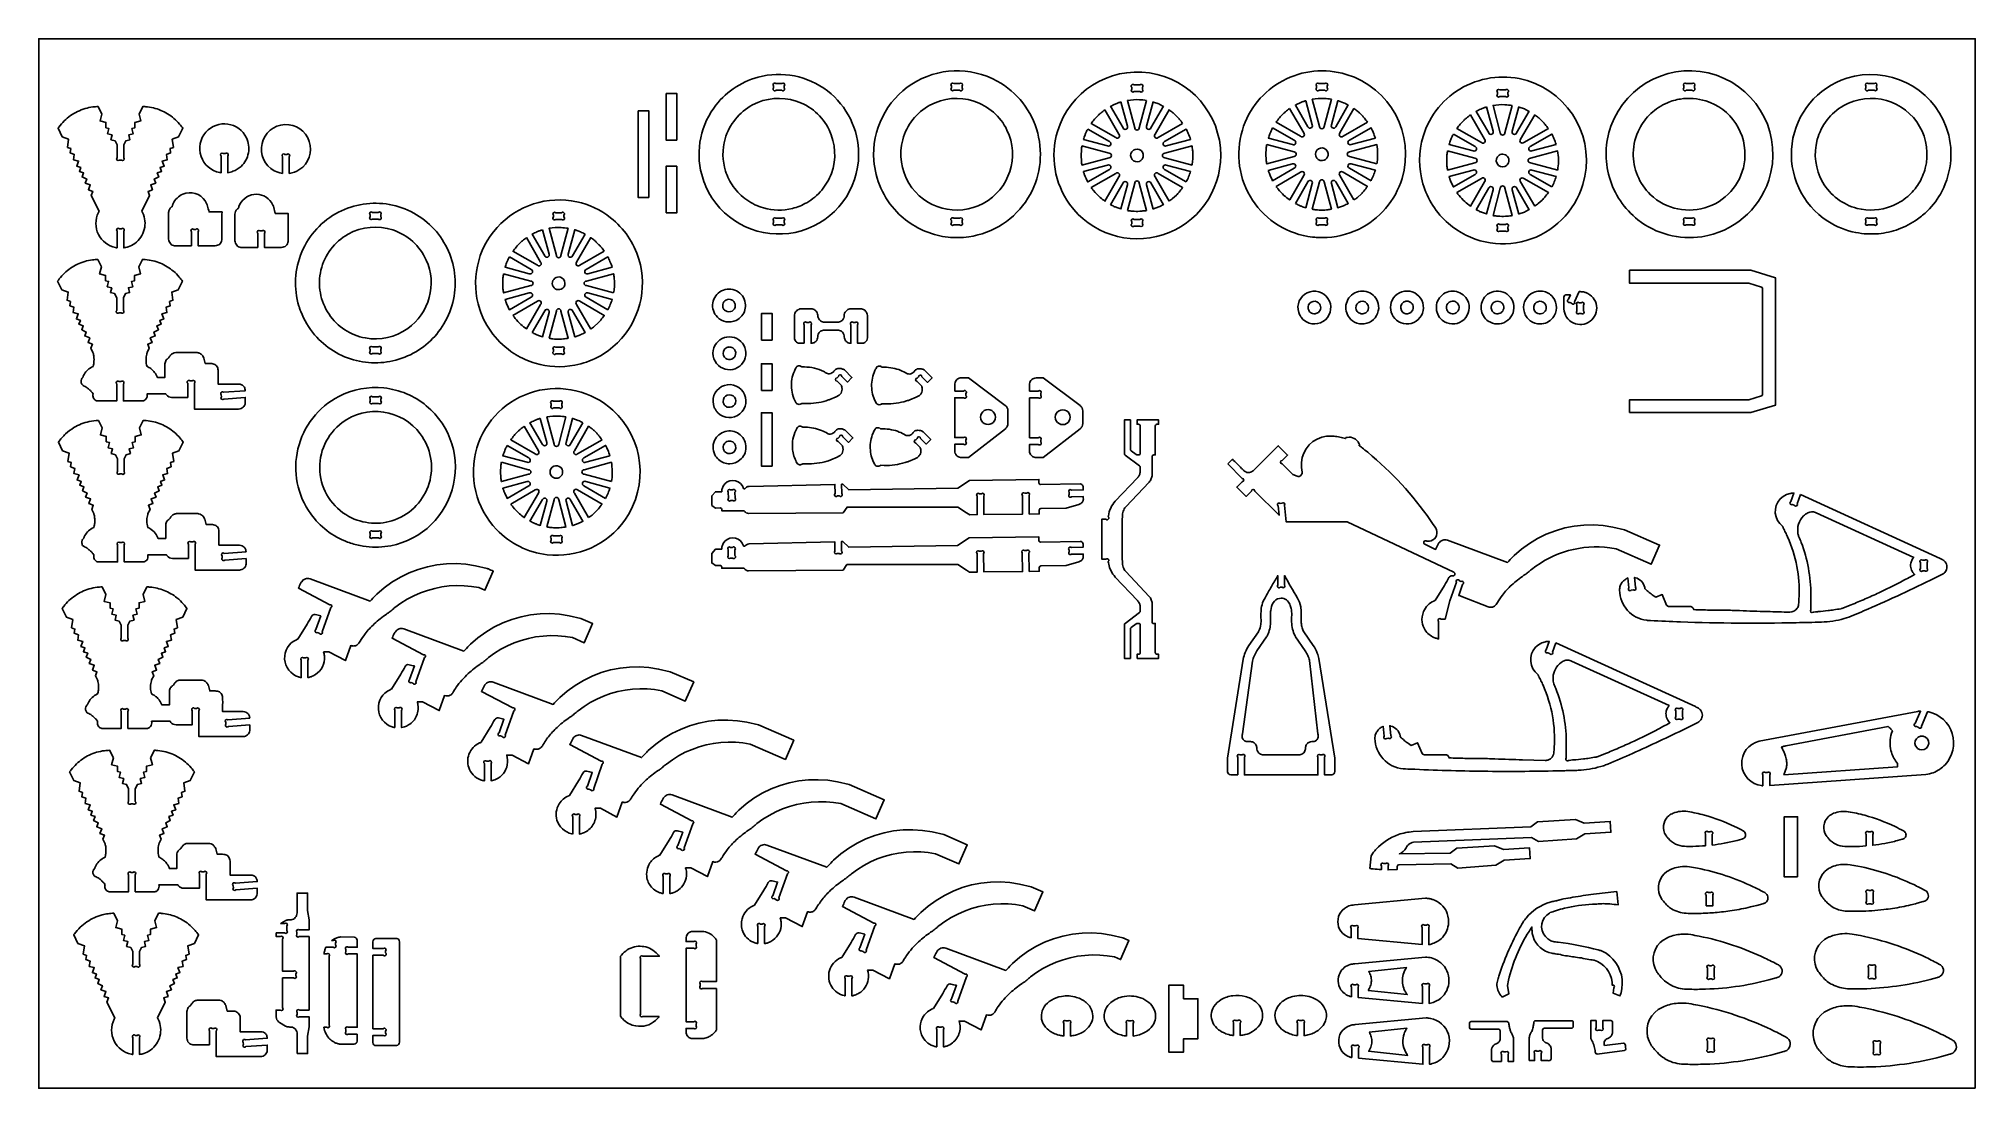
# Model space of a CAD drawing. Extents: x -1643 to 1837, y -1145 to 742.
import ezdxf

# ---------------------------------------------------------------- set-up
doc = ezdxf.new("R2010")
doc.units = 0
doc.header["$MEASUREMENT"] = 0
doc.layers.get('0').update_dxf_attribs({"linetype": 'CONTINUOUS'})
doc.layers.add('SECTIONCUTEDGES', color=18, linetype='CONTINUOUS')

msp = doc.modelspace()

# ---------------------------------------------------------------- linework, layer by layer
msp.add_lwpolyline([(1837.2, -1144.6), (-1643.2, -1144.6), (-1643.2, 741.9), (1837.2, 741.9)], close=True)
at = {"layer": 'SECTIONCUTEDGES'}
for points in [[(-433.2, 456, 0.331784), (-272.1, 396.8, 0.331988), (-169.6, 534.3, 0.233331), (-225.7, 648.1, 0.233148), (-350.3, 672.8, 0.174605), (-430, 617.3, 0.237892), (-449.3, 489.5, 0.032676), (-442.4, 472.3, 0.03255)], [(-307.6, 649.2), (-318.2, 649.2, -1), (-322.5, 653.5), (-322.5, 657, -1), (-318.2, 661.2), (-307.6, 661.2, -1), (-303.4, 657), (-303.4, 653.5, -1)], [(-101, 430.6, 0.070963), (-67.9, 404.7, 0.069817), (-28.3, 388.7, 0.034745), (-9, 385.3, 0.061427), (28.3, 385.9, 0.222532), (134.6, 455.3, 0.429696), (79.2, 665.8, 0.275209), (-73.8, 660.4, 0.274744), (-142.3, 523.1, 0.086691), (-129.7, 473.3, 0.086412)], [(1.3, 661.2), (11.9, 661.2, -1), (16.2, 657), (16.2, 653.5, -1), (11.9, 649.2), (1.3, 649.2, -1), (-2.9, 653.5), (-2.9, 657, -1)], [(209.6, 444.5, 0.325322), (377.3, 389.5, 0.325497), (481.1, 532.1, 0.371858), (353.1, 680.4, 0.371962), (187.7, 575.4, 0.115164), (183.4, 507.4, 0.115322)], [(664.1, 384.4, 0.112364), (728.6, 399.3, 0.210055), (807, 490.9, 0.414116), (706.8, 677.8, 0.414311), (520, 577.7, 0.221929), (538.1, 452, 0.222236), (646, 385.4, 0.015157), (654.8, 384.7, 0.014233)], [(657.6, 661.2), (668.2, 661.2, -1), (672.5, 657), (672.5, 653.5, -1), (668.2, 649.2), (657.6, 649.2, -1), (653.3, 653.5), (653.3, 657, -1)], [(890.4, 409.7, 0.254136), (1030.2, 379.1, 0.254134), (1131.9, 479.7, 0.414116), (1031.7, 666.6, 0.414311), (844.9, 566.4, 0.14489), (844.4, 481.3, 0.144775)], [(1231, 416.5, 0.206957), (1345.9, 386.1, 0.283205), (1466, 487.5, 0.410681), (1372, 676.2, 0.410721), (1182.3, 584.5, 0.157062), (1179.6, 492.7, 0.156826)], [(1317.7, 661.2), (1328.3, 661.2, -1), (1332.6, 657), (1332.6, 653.5, -1), (1328.3, 649.2), (1317.7, 649.2, -1), (1313.4, 653.5), (1313.4, 657, -1)], [(1572.4, 413.7, 0.096009), (1622.5, 393.6, 0.068853), (1663.3, 391.5, 0.067711), (1699.2, 399.5, 0.064759), (1733.3, 417.5, 0.042288), (1751.1, 432.4, 0.076087), (1777.1, 467.6, 0.210202), (1785.1, 582.7, 0.404304), (1606.2, 670.8, 0.290152), (1507.9, 553, 0.289788)], [(1644.9, 661.2), (1655.5, 661.2, -1), (1659.7, 657), (1659.7, 653.5, -1), (1655.5, 649.2), (1644.9, 649.2, -1), (1640.6, 653.5), (1640.6, 657, -1)], [(-394.9, 476.2, -0.080134), (-408.8, 503.9, -0.146264), (-409.6, 561.8, -0.425215), (-282, 629.8, -0.425051), (-218.7, 499.8, -0.087626), (-236, 469.9, -0.085811), (-263, 447.2, -0.071707), (-288.7, 436.8, -0.130273), (-340.5, 437.7, -0.084944), (-370.6, 452.1, -0.082952)], [(-79.3, 482.2, -0.428721), (-41.4, 622.5, -0.428259), (97, 577.8, -0.400307), (54.4, 446, -0.399853)], [(301.7, 628.2), (313.3, 584.7, -1), (305.6, 581.5), (283.1, 620.5, -0.012176), (291.5, 624.5, -0.019565), (296.9, 626.6, -0.009363), (299.3, 627.4, 0.003121)], [(347.8, 631), (334.7, 581.9, -1), (326.5, 581.9), (313.4, 630.9, -0.057699), (334.9, 632.3, -0.024823)], [(325.4, 659), (336, 659, -1), (340.3, 654.7), (340.3, 651.2, -1), (336, 647), (325.4, 647, -1), (321.1, 651.2), (321.1, 654.7, -1)], [(378.2, 620.5), (355.6, 581.5, -1), (347.9, 584.7), (359.5, 628.3, 0.006199), (360, 628.1, -0.0186), (360.4, 628), (369.7, 624.6, -0.018388), (374, 622.6, 0.006129)], [(633.9, 630.4), (645.5, 586.9, -1), (637.8, 583.7), (615.3, 622.7, -0.012176), (623.7, 626.7, -0.019565), (629.1, 628.9, -0.009363), (631.5, 629.7, 0.003121)], [(680, 633.2), (666.9, 584.2, -1), (658.7, 584.2), (645.6, 633.2, -0.057699), (667.1, 634.5, -0.024823)], [(710.4, 622.8), (687.8, 583.7, -1), (680.1, 586.9), (691.7, 630.5, 0.006199), (692.2, 630.4, -0.0186), (692.6, 630.3), (701.9, 626.9, -0.018388), (706.2, 624.9, 0.006129)], [(982.5, 650), (993.1, 650, -1), (997.4, 645.7), (997.4, 642.2, -1), (993.1, 638), (982.5, 638, -1), (978.3, 642.2), (978.3, 645.7, -1)], [(1253.6, 461.6, -0.211285), (1222.6, 536.5, -0.111358), (1233.5, 580, -0.08886), (1254.1, 607.4, -0.085912), (1283.8, 626.8, -0.063127), (1307.3, 633.5, -0.114379), (1352.8, 630.2, -0.173245), (1406.7, 589.7, -0.172762), (1422.8, 524, -0.286521), (1357.7, 440.1, -0.286207)], [(1715.8, 458.4, -0.083314), (1686.7, 440.9, -0.158081), (1625, 437, -0.418063), (1553.2, 560.5, -0.417665), (1677.6, 630.9, -0.195857), (1737.2, 584.3, -0.195502), (1747.3, 509.2, -0.076037), (1735.4, 481.2, -0.077055)], [(-1502.3, 366), (-1502.3, 396.1, -1), (-1498.1, 400.3), (-1494.6, 400.3, -1), (-1490.3, 396.1), (-1490.3, 366, 0.035031), (-1482.5, 367.9, 0.079578), (-1470.5, 374, 0.177317), (-1453.5, 399.1, 0.17737), (-1456.7, 429.3), (-1458, 431.7), (-1443.9, 460.2), (-1446.7, 467.6), (-1438.8, 470.5), (-1442, 479), (-1433, 482.4), (-1435.6, 489.5), (-1427.4, 493.5), (-1430.1, 500.7), (-1422.5, 503.5), (-1425, 510.4), (-1417.7, 513.1), (-1421.1, 522.1), (-1412.2, 524.4), (-1413.5, 533.9), (-1406.1, 536.6), (-1407.2, 544.3), (-1401.2, 546.5), (-1403.3, 561.3), (-1391.8, 565.6), (-1384.2, 581, 0.016698), (-1389.9, 588.4, 0.043492), (-1400.2, 598.8, 0.077496), (-1423.9, 613.2, 0.077508), (-1450.9, 619.7, 0.010997), (-1453.5, 619.9, -0.003666), (-1456.1, 620), (-1462.8, 606.5), (-1459.7, 594.1), (-1470.3, 591.4), (-1470.3, 581.8), (-1475.7, 580.4), (-1473.3, 571), (-1481.4, 569), (-1479.2, 560.3), (-1486.6, 558.4), (-1490.3, 550.9), (-1490.3, 528.1, -1), (-1494.6, 523.9), (-1498.1, 523.9, -1), (-1502.3, 528.1), (-1502.3, 550.9), (-1506.1, 558.4), (-1513.5, 560.3), (-1511.3, 569), (-1519.3, 571), (-1516.9, 580.4), (-1522.4, 581.8), (-1522.4, 591.4), (-1533, 594.1), (-1529.8, 606.5), (-1536.5, 620, 0.015709), (-1545.8, 619.2, 0.042831), (-1559.9, 616.3, 0.082017), (-1585.9, 603.7, 0.080336), (-1607.1, 583, 0.007539), (-1607.8, 582, -0.002513), (-1608.5, 581), (-1600.9, 565.6), (-1589.4, 561.3), (-1591.4, 546.5), (-1585.5, 544.3), (-1586.5, 536.6), (-1579.2, 533.9), (-1580.5, 524.4), (-1571.5, 522.1), (-1574.9, 513.1), (-1567.6, 510.4), (-1570.2, 503.5), (-1562.6, 500.7), (-1565.2, 493.5), (-1557, 489.5), (-1559.7, 482.4), (-1550.7, 479), (-1553.8, 470.5), (-1546, 467.6), (-1548.7, 460.2), (-1534.6, 431.7), (-1535.9, 429.3, 0.232949), (-1535.9, 390.3, 0.232949), (-1505, 366.5, 0.011595), (-1503.7, 366.2, -0.003865)], [(272.8, 614.2), (298.2, 570.2, -1), (292.4, 564.4), (248.5, 589.8, -0.014778), (254.4, 597.3, -0.028539), (261.3, 604.7, -0.018438), (265.5, 608.4, -0.011345)], [(412.7, 589.8), (368.8, 564.4, -1), (363, 570.2), (388.4, 614.2, 0.006303), (391.5, 611.9, -0.01891), (394.6, 609.6, -0.017187), (398.2, 606.3, -0.012321), (403.1, 601.5, -0.018926), (407.1, 597, -0.012469)], [(605, 616.4), (630.4, 572.5, -1), (624.6, 566.7), (580.7, 592, -0.014778), (586.6, 599.5, -0.028539), (593.5, 606.9, -0.018438), (597.7, 610.7, -0.011345)], [(744.9, 592), (701, 566.7, -1), (695.2, 572.5), (720.6, 616.4, 0.006303), (723.7, 614.1, -0.01891), (726.8, 611.8, -0.017187), (730.5, 608.6, -0.012321), (735.3, 603.7, -0.018926), (739.3, 599.2, -0.012469)], [(930, 605.2), (955.4, 561.2, -1), (949.6, 555.4), (905.6, 580.8, -0.014778), (911.5, 588.3, -0.028539), (918.4, 595.6, -0.018438), (922.7, 599.4, -0.011345)], [(958.8, 619.2), (970.5, 575.7, -1), (962.7, 572.5), (940.2, 611.4, -0.012176), (948.6, 615.4, -0.019565), (954, 617.6, -0.009363), (956.4, 618.4, 0.003121)], [(1005, 621.9), (991.8, 572.9, -1), (983.6, 572.9), (970.5, 621.9, -0.057699), (992, 623.3, -0.024823)], [(1035.3, 611.5), (1012.8, 572.5, -1), (1005, 575.7), (1016.7, 619.2, 0.006199), (1017.1, 619.1, -0.0186), (1017.6, 619), (1026.9, 615.6, -0.018388), (1031.1, 613.6, 0.006129)], [(1069.9, 580.8), (1025.9, 555.4, -1), (1020.1, 561.2), (1045.5, 605.1, 0.006303), (1048.6, 602.9, -0.01891), (1051.7, 600.5, -0.017187), (1055.4, 597.3, -0.012321), (1060.2, 592.5, -0.018926), (1064.2, 588, -0.012469)], [(-1315.6, 501.1), (-1315.6, 531.1, -1), (-1311.4, 535.4), (-1307.9, 535.4, -1), (-1303.6, 531.1), (-1303.6, 501.1, 0.047597), (-1294.1, 503.6, 0.100184), (-1279.6, 512.5, 0.160083), (-1266.3, 536.7, 0.160346), (-1269.9, 564, 0.250499), (-1303.5, 588.5, 0.250445), (-1342.6, 574.1, 0.27053), (-1351.4, 530.5, 0.270621), (-1317.8, 501.4, 0.009062), (-1316.7, 501.2, -0.003021)], [(-1204.9, 499.8), (-1204.9, 529.9, -1), (-1200.6, 534.1), (-1197.1, 534.1, -1), (-1192.9, 529.9), (-1192.9, 499.8, 0.047597), (-1183.3, 502.3, 0.100184), (-1168.8, 511.2, 0.760738), (-1208.1, 586.7, 0.761228), (-1213.2, 501.8, 0.024169), (-1209.7, 500.8, 0.017962)], [(242.2, 579.6), (281.2, 557.1, -1), (277.9, 549.3), (234.5, 560.9, -0.012918), (237.2, 568.7, -0.018758), (239.3, 573.9, -0.010898), (240.7, 576.7, 0.003632)], [(426.8, 561), (383.3, 549.3, -1), (380.1, 557.1), (419, 579.6, -0.026072), (422.9, 571.5, -0.02074)], [(574.4, 581.8), (613.4, 559.3, -1), (610.1, 551.5), (566.7, 563.2, -0.012918), (569.4, 570.9, -0.018758), (571.5, 576.1, -0.010898), (572.9, 579, 0.003632)], [(759, 563.2), (715.5, 551.5, -1), (712.3, 559.3), (751.2, 581.8, -0.026072), (755.1, 573.7, -0.02074)], [(899.3, 570.6), (938.3, 548.1, -1), (935.1, 540.3), (891.6, 551.9, -0.012918), (894.3, 559.7, -0.018758), (896.5, 564.9, -0.010898), (897.9, 567.7, 0.003632)], [(1083.9, 551.9), (1040.4, 540.3, -1), (1037.2, 548.1), (1076.2, 570.6, -0.026072), (1080, 562.5, -0.020703)], [(231.7, 549.3), (280.7, 536.1, -1), (280.7, 527.9), (231.7, 514.8, 0.006429), (231.1, 518.3, -0.01929), (230.6, 521.9), (230.1, 532), (230.6, 542.2, -0.018896), (231.1, 545.7, 0.006298)], [(335, 521.5, -0.761731), (321.5, 538.8, -0.761062), (342, 530.9, -0.135678), (339.8, 525.2, -0.135247)], [(429.5, 514.8), (380.5, 527.9, -1), (380.5, 536.1), (429.5, 549.3, -0.005477), (430.5, 541.8, -0.027167), (431, 532.6, -0.022163), (430.7, 524.9, -0.016966)], [(563.9, 551.5), (612.9, 538.4, -1), (612.9, 530.2), (563.9, 517, 0.006429), (563.3, 520.6, -0.01929), (562.8, 524.1), (562.3, 534.3), (562.8, 544.4, -0.018896), (563.3, 548, 0.006298)], [(667.2, 523.7, -0.781821), (654, 541.5, -0.781093), (674, 532, -0.122906), (671.6, 527, -0.122447)], [(761.7, 517.1), (712.7, 530.2, -1), (712.7, 538.4), (761.7, 551.5, -0.035509), (763.1, 535.7, -0.037792), (762.3, 520.8, -0.007975), (762, 518.9, 0.002658)], [(888.8, 540.2), (937.8, 527.1, -1), (937.8, 518.9), (888.8, 505.8, 0.006429), (888.2, 509.3, -0.01929), (887.7, 512.9), (887.2, 523), (887.7, 533.2, -0.018896), (888.2, 536.7, 0.006298)], [(992, 512.4, -0.385134), (977.7, 517.6, -0.384041), (981.4, 532.5, -0.445044), (997.8, 528.4, -0.443903)], [(1086.7, 505.8), (1037.6, 518.9, -1), (1037.6, 527.1), (1086.6, 540.3, -0.035509), (1088.1, 524.4, -0.037792), (1087.2, 509.6, -0.007975), (1087, 507.7, 0.002658)], [(234.4, 503.1), (277.9, 514.8, -1), (281.2, 507), (242.2, 484.5, -0.020623), (236.4, 497.2, -0.019978), (234.6, 502.2, -0.019766), (234.5, 502.7, 0.006588)], [(248.5, 474.3), (292.4, 499.7, -1), (298.2, 493.9), (272.9, 449.9, -0.019294), (264.5, 456.6, -0.045903), (252.4, 469.1, -0.008546), (250.5, 471.4, -0.007227)], [(388.4, 449.9), (363, 493.9, -1), (368.8, 499.7), (412.7, 474.3, -0.014529), (406.2, 466, -0.022653), (401.7, 461), (394.6, 454.5, -0.018394), (391.5, 452.2, 0.006131)], [(419, 484.5), (380.1, 507, -1), (383.3, 514.8), (426.7, 503.1, -0.023422), (423.4, 493.8, -0.022486)], [(566.6, 505.3), (610.1, 517, -1), (613.4, 509.2), (574.4, 486.7, -0.020623), (568.6, 499.5, -0.019978), (566.8, 504.4, -0.019766), (566.7, 504.9, 0.006588)], [(580.7, 476.5), (624.6, 501.9, -1), (630.4, 496.1), (605.1, 452.2, -0.024397), (594.8, 460.4, -0.042082), (584.6, 471.3, -0.010889), (582.6, 473.9, 0.00363)], [(615.3, 445.8), (637.8, 484.8, -1), (645.6, 481.6), (633.9, 438.1, -0.012234), (626.4, 440.7, -0.017991), (621.4, 442.8, -0.010478), (618.3, 444.3, 0.003492)], [(645.6, 435.4), (658.7, 484.4, -1), (666.9, 484.4), (680, 435.4, -0.013089), (671.3, 434.3, -0.036535), (657.8, 434, -0.015577), (652.4, 434.4, -0.012352)], [(691.7, 438.1), (680.1, 481.6, -1), (687.8, 484.8), (710.4, 445.8, 0.006248), (706.2, 443.7, -0.018746), (701.9, 441.7), (692.6, 438.3, -0.018599), (692.2, 438.2, 0.006199)], [(720.6, 452.1), (695.2, 496.1, -1), (701, 501.9), (744.9, 476.5, -0.014529), (738.4, 468.2, -0.022653), (733.9, 463.2), (726.8, 456.8, -0.018394), (723.7, 454.4, 0.006131)], [(751.2, 486.7), (712.3, 509.2, -1), (715.5, 517), (759, 505.4, -0.023422), (755.6, 496, -0.022807)], [(891.5, 494.1), (935.1, 505.8, -1), (938.3, 498), (899.3, 475.5, -0.020623), (893.5, 488.2, -0.019978), (891.8, 493.2, -0.019766), (891.6, 493.6, 0.006588)], [(905.6, 465.3), (949.6, 490.6, -1), (955.4, 484.8), (930, 440.9, -0.024397), (919.8, 449.2, -0.042082), (909.5, 460.1, -0.010889), (907.5, 462.7, 0.00363)], [(1045.5, 440.9), (1020.1, 484.8, -1), (1025.9, 490.6), (1069.9, 465.3, -0.014529), (1063.4, 457, -0.022653), (1058.8, 452), (1051.7, 445.5, -0.018394), (1048.6, 443.2, 0.006131)], [(1076.2, 475.5), (1037.2, 498, -1), (1040.4, 505.8), (1083.9, 494.1, -0.023422), (1080.5, 484.7, -0.022807)], [(-1368.8, 369.7), (-1368.8, 395, -1), (-1364.6, 399.2), (-1361.1, 399.2, -1), (-1356.8, 395), (-1356.8, 369.7, -0.001261), (-1332.2, 369.6, 0.007568), (-1326, 369.7, 0.17911), (-1317.9, 372.9, 0.186027), (-1314.1, 380.4, 0.012625), (-1314.1, 380.8, 0.006307), (-1314.1, 381.6, 0.00914), (-1314, 391.4, -0.008036), (-1313.8, 430.6), (-1337.1, 430.6, 0.003437), (-1339.8, 441.1, 0.080686), (-1343.9, 450.3, 0.363611), (-1384.3, 462.5, 0.187458), (-1401.6, 445.5, 0.018465), (-1402.2, 443.9, 0.013194), (-1403, 441.6, 0.057236), (-1403.1, 440.9, -0.140672), (-1403.4, 440.2, -0.134911), (-1403.9, 439.8, 0.061956), (-1405.1, 439.1, 0.116179), (-1408.3, 435.1, 0.105792), (-1409.7, 429.7), (-1409.7, 381.6, 0.17911), (-1406.5, 373.6, 0.186027), (-1399, 369.8, 0.012625), (-1398.6, 369.7, 0.006307), (-1397.7, 369.7, 0.008514), (-1387.6, 369.6, -0.002207)], [(-1249.6, 366.8), (-1249.6, 392.1, -1), (-1245.4, 396.4), (-1241.9, 396.4, -1), (-1237.6, 392.1), (-1237.6, 366.8, -0.001261), (-1213, 366.8, 0.007568), (-1206.8, 366.8, 0.17911), (-1198.7, 370.1, 0.186027), (-1194.9, 377.6, 0.012625), (-1194.9, 378, 0.006307), (-1194.9, 378.8, 0.00914), (-1194.8, 388.6, -0.008036), (-1194.6, 427.7), (-1217.9, 427.7, 0.002778), (-1220.7, 438.3, 0.080686), (-1224.8, 447.4, 0.286261), (-1256.4, 462, 0.286452), (-1283.4, 440.1, 0.036637), (-1284, 437.9, -0.114416), (-1284.2, 437.4, -0.116624), (-1284.7, 436.9, 0.081245), (-1287.1, 435.2, 0.097719), (-1289.5, 431.5, 0.089338), (-1290.5, 426.8), (-1290.5, 378.8, 0.17911), (-1287.3, 370.7, 0.186027), (-1279.8, 366.9, 0.012625), (-1279.4, 366.9, 0.006307), (-1278.6, 366.8, 0.008514), (-1268.4, 366.8, -0.002207)], [(283.1, 443.6), (305.6, 482.6, -1), (313.3, 479.4), (301.7, 435.9, -0.012234), (294.2, 438.5, -0.017991), (289.2, 440.6, -0.010478), (286.1, 442.1, 0.003492)], [(313.4, 433.1), (326.5, 482.1, -1), (334.7, 482.1), (347.8, 433.1, -0.013089), (339.1, 432.1, -0.036535), (325.6, 431.7, -0.015577), (320.2, 432.2, -0.012352)], [(359.5, 435.8), (347.9, 479.4, -1), (355.6, 482.6), (378.2, 443.6, 0.006248), (374, 441.5, -0.018746), (369.7, 439.5), (360.4, 436.1, -0.018599), (360, 435.9, 0.006199)], [(940.2, 434.6), (962.7, 473.6, -1), (970.5, 470.4), (958.8, 426.9, -0.012234), (951.3, 429.5, -0.017991), (946.3, 431.6, -0.010478), (943.3, 433, 0.003492)], [(970.5, 424.1), (983.6, 473.1, -1), (991.8, 473.1), (1005, 424.1, -0.013089), (996.2, 423, -0.036535), (982.7, 422.7, -0.015577), (977.3, 423.2, -0.012352)], [(1016.7, 426.8), (1005, 470.4, -1), (1012.8, 473.6), (1035.3, 434.5, 0.006248), (1031.1, 432.4, -0.018746), (1026.9, 430.4), (1017.6, 427, -0.018599), (1017.1, 426.9, 0.006199)], [(-1172.3, 251.6, 0.083187), (-1147.4, 209.8, 0.15872), (-1072.2, 163.4, 0.155063), (-985.4, 169.5, 0.155089), (-918.1, 224.5, 0.166511), (-895.3, 314.5, 0.16632), (-932.5, 399.6, 0.164857), (-1013.2, 444, 0.165101), (-1104.2, 430.2, 0.174897), (-1170.4, 358.6, 0.174968), (-1175.6, 261.3, 0.009023), (-1173.9, 256.1, 0.010489)], [(-1032.9, 417.7), (-1043.5, 417.7, -1), (-1047.7, 422), (-1047.7, 425.5, -1), (-1043.5, 429.7), (-1032.9, 429.7, -1), (-1028.6, 425.5), (-1028.6, 422, -1)], [(-786.3, 174.4, 0.063566), (-750.8, 158.7, 0.120276), (-679.8, 155.1, 0.147825), (-603.2, 195.3, 0.278823), (-564.6, 345.7, 0.15407), (-615.5, 420.2, 0.113627), (-676.2, 448.8, 0.268788), (-819.5, 402.6, 0.26905), (-850.6, 255.5, 0.085445), (-827, 211.1, 0.083649), (-789.3, 176.3, 0.004404), (-787.8, 175.3, 0.004421)], [(-703.4, 417.2), (-714, 417.2, -1), (-718.3, 421.5), (-718.3, 425, -1), (-714, 429.2), (-703.4, 429.2, -1), (-699.2, 425), (-699.2, 421.5, -1)], [(-318.2, 419.3), (-307.6, 419.3, -1), (-303.4, 415.1), (-303.4, 411.6, -1), (-307.6, 407.3), (-318.2, 407.3, -1), (-322.5, 411.6), (-322.5, 415.1, -1)], [(1.3, 419.3), (11.9, 419.3, -1), (16.2, 415.1), (16.2, 411.6, -1), (11.9, 407.3), (1.3, 407.3, -1), (-2.9, 411.6), (-2.9, 415.1, -1)], [(336, 405.1), (325.4, 405.1, -1), (321.1, 409.3), (321.1, 412.9, -1), (325.4, 417.1), (336, 417.1, -1), (340.3, 412.9), (340.3, 409.3, -1)], [(672.5, 415.1), (672.5, 411.6, -1), (668.2, 407.3), (657.6, 407.3, -1), (653.3, 411.6), (653.3, 415.1, -1), (657.6, 419.3), (668.2, 419.3, -1)], [(1317.7, 419.3), (1328.3, 419.3, -1), (1332.6, 415.1), (1332.6, 411.6, -1), (1328.3, 407.3), (1317.7, 407.3, -1), (1313.4, 411.6), (1313.4, 415.1, -1)], [(1644.9, 419.3), (1655.5, 419.3, -1), (1659.7, 415.1), (1659.7, 411.6, -1), (1655.5, 407.3), (1644.9, 407.3, -1), (1640.6, 411.6), (1640.6, 415.1, -1)], [(-1121.5, 246.7, -0.439479), (-1087.2, 390.5, -0.439058), (-946.7, 344.1, -0.174074), (-941.3, 276.6, -0.173675), (-980.1, 220.9, -0.202252), (-1056.2, 204, -0.201817)], [(-766.6, 384.4), (-741.2, 340.5, -1), (-747, 334.7), (-790.9, 360, -0.014778), (-785, 367.5, -0.028539), (-778.1, 374.9, -0.018438), (-773.9, 378.7, -0.011345)], [(-737.7, 398.4), (-726.1, 354.9, -1), (-733.8, 351.7), (-756.3, 390.7, -0.012176), (-747.9, 394.7, -0.019565), (-742.5, 396.9, -0.009363), (-740.1, 397.7, 0.003121)], [(-691.6, 401.2), (-704.7, 352.2, -1), (-712.9, 352.2), (-726, 401.2, -0.057699), (-704.5, 402.5, -0.024823)], [(-661.2, 390.8), (-683.8, 351.7, -1), (-691.5, 354.9), (-679.9, 398.5, 0.006199), (-679.4, 398.4, -0.0186), (-679, 398.3), (-669.7, 394.8, -0.018388), (-665.4, 392.9, 0.006129)], [(-626.7, 360), (-670.6, 334.7, -1), (-676.4, 340.5), (-651, 384.4, 0.006303), (-647.9, 382.1, -0.01891), (-644.8, 379.8, -0.017187), (-641.2, 376.5, -0.012321), (-636.3, 371.7, -0.018926), (-632.3, 367.2, -0.012469)], [(982.5, 408.1), (993.1, 408.1, -1), (997.4, 403.8), (997.4, 400.3, -1), (993.1, 396.1), (982.5, 396.1, -1), (978.3, 400.3), (978.3, 403.8, -1)], [(-797.2, 349.8), (-758.2, 327.3, -1), (-761.5, 319.5), (-804.9, 331.2, -0.012918), (-802.3, 338.9, -0.018758), (-800.1, 344.1, -0.010898), (-798.7, 347, 0.003632)], [(-612.6, 331.2), (-656.1, 319.5, -1), (-659.4, 327.3), (-620.4, 349.8, -0.026072), (-616.5, 341.7, -0.02074)], [(-1448.6, 103.6), (-1414.9, 103.6, -0.159762), (-1414.6, 103.2, 0.066488), (-1413.6, 101.7, 0.224273), (-1404.3, 97.3, -0.000395), (-1375.5, 97.3), (-1375.5, 122.6, -1), (-1371.2, 126.9), (-1367.7, 126.9, -1), (-1363.5, 122.6), (-1363.5, 76.3), (-1283.9, 76.3, 0.17911), (-1275.8, 79.5, 0.186027), (-1272, 87, 0.031019), (-1271.9, 90.5, -0.005772), (-1272, 97.1), (-1310.4, 94.3, -1), (-1314.9, 98.2), (-1315.2, 101.8, -1), (-1311.2, 106.4), (-1272, 109.2, 0.052573), (-1272.5, 112.7, 0.128734), (-1275.4, 117.6, 0.098804), (-1279, 120, 0.090544), (-1283.7, 121), (-1320.8, 121, -0.002036), (-1320.7, 137.3, 0.007854), (-1320.8, 146.1, 0.165437), (-1323.6, 153.7, 0.175912), (-1330.2, 157.7, 0.045646), (-1334.4, 158.2, 0.003185), (-1343.8, 158.2), (-1346.2, 167.9, 0.035592), (-1346.6, 168.6, 0.008238), (-1348.5, 171.8, 0.105793), (-1352.4, 175.8, 0.114267), (-1357.3, 177.6, 0.016414), (-1357.8, 177.7, 0.008238), (-1358.8, 177.7), (-1396.8, 177.7, 0.110419), (-1402.1, 176.4, 0.110418), (-1406.4, 172.9, 0.022316), (-1409.3, 168.8, -0.059806), (-1410.1, 167.9, -0.058444), (-1410.9, 167.3, 0.099091), (-1413.9, 164.5, 0.081372), (-1415.6, 161.3, 0.073068), (-1416.4, 157.3, 0.009886), (-1416.4, 152.5, -0.001648), (-1416.4, 133), (-1430, 133, 0.019577), (-1432.3, 137.9, 0.043762), (-1435, 142.2, 0.056859), (-1440.3, 147.7, 0.05369), (-1447, 152.2, 0.039391), (-1448.3, 152.7, -0.141623), (-1448.6, 152.9), (-1449.4, 156, -0.054644), (-1450.3, 165.7, -0.056928), (-1449.2, 174.9, -0.006856), (-1448.6, 177.3, -0.024199), (-1448.3, 178), (-1444.6, 185.4), (-1447.4, 192.8), (-1439.5, 195.7), (-1442.7, 204.2), (-1433.7, 207.6), (-1436.3, 214.7), (-1428.1, 218.8), (-1430.8, 225.9), (-1423.2, 228.7), (-1425.8, 235.6), (-1418.5, 238.3), (-1421.8, 247.4), (-1412.9, 249.6), (-1414.2, 259.1), (-1406.8, 261.8), (-1407.9, 269.5), (-1402, 271.7), (-1404, 286.6), (-1392.5, 290.8), (-1384.9, 306.2, 0.016698), (-1390.6, 313.6, 0.043491), (-1401, 324, 0.077496), (-1424.6, 338.4, 0.077508), (-1451.6, 344.9, 0.010997), (-1454.2, 345.1, -0.003666), (-1456.8, 345.2), (-1463.5, 331.7), (-1460.4, 319.3), (-1471, 316.6), (-1471, 307), (-1476.4, 305.6), (-1474, 296.2), (-1482.1, 294.2), (-1479.9, 285.5), (-1487.3, 283.7), (-1491, 276.1), (-1491, 253.4, -1), (-1495.3, 249.1), (-1498.8, 249.1, -1), (-1503, 253.4), (-1503, 276.1), (-1506.8, 283.7), (-1514.2, 285.5), (-1512, 294.2), (-1520, 296.2), (-1517.7, 305.6), (-1523.1, 307), (-1523.1, 316.6), (-1533.7, 319.3), (-1530.5, 331.7), (-1537.2, 345.2, 0.015709), (-1546.5, 344.4, 0.042831), (-1560.6, 341.5, 0.078645), (-1586, 329.4, 0.078653), (-1606.4, 310.1, 0.010048), (-1607.8, 308.2, -0.003349), (-1609.2, 306.2), (-1601.6, 290.8), (-1590.1, 286.6), (-1592.1, 271.7), (-1586.2, 269.5), (-1587.2, 261.8), (-1579.9, 259.1), (-1581.2, 249.6), (-1572.3, 247.4), (-1575.6, 238.3), (-1568.3, 235.6), (-1570.9, 228.7), (-1563.3, 225.9), (-1565.9, 218.8), (-1557.8, 214.7), (-1560.4, 207.6), (-1551.4, 204.2), (-1554.5, 195.7), (-1546.7, 192.8), (-1549.4, 185.4), (-1545.7, 178, -0.036497), (-1545, 175.5, -0.035573), (-1543.9, 168.6, -0.036385), (-1543.9, 162.3, -0.0364), (-1544.7, 156), (-1545.5, 152.9), (-1548.6, 151.4, 0.075892), (-1556.8, 144.9, 0.075892), (-1562.7, 136.3, 0.038064), (-1563.6, 134.1, -0.074201), (-1564.1, 133, -0.053422), (-1564.6, 132.4, 0.096755), (-1566.4, 129.8, 0.145353), (-1567.1, 124.5, 0.145421), (-1564.8, 119.7, 0.10301), (-1563.2, 118.5, -0.049055), (-1556.1, 114.4, -0.034046), (-1551.4, 110.5, -0.034058), (-1547.3, 106.1), (-1545.5, 103.6, -0.13896), (-1545.5, 103.2, 0.06537), (-1545.9, 101.6, 0.165435), (-1544.3, 95.3, 0.165462), (-1539.3, 91.2, 0.012695), (-1538.5, 90.9, 0.03751), (-1538.3, 90.9), (-1503, 90.9), (-1503, 121.3, -1), (-1498.8, 125.6), (-1495.3, 125.6, -1), (-1491, 121.3), (-1491, 90.9), (-1455.8, 90.9, 0.089286), (-1453.7, 91.6, 0.087241), (-1450.7, 94, 0.127053), (-1448.5, 98.3, 0.114164), (-1448.6, 103.6), (-1414.9, 103.6)], [(-807.7, 319.5), (-758.7, 306.4, -1), (-758.7, 298.2), (-807.7, 285, 0.006429), (-808.3, 288.6, -0.01929), (-808.8, 292.1), (-809.3, 302.3), (-808.8, 312.4, -0.018896), (-808.3, 316, 0.006298)], [(-704.4, 291.7, -0.520017), (-720.2, 301.8, -0.519794), (-705.4, 313.2, -0.315968), (-697.4, 302.8, -0.315775)], [(-609.9, 285), (-658.9, 298.2, -1), (-658.9, 306.4), (-609.9, 319.5, -0.005477), (-609, 312.1, -0.027167), (-608.4, 302.8, -0.022163), (-608.7, 295.1, -0.016966)], [(1215.9, 69.8), (1433.8, 69.8), (1478.3, 83.3), (1478.3, 312.1), (1433.8, 325.7), (1215.9, 325.7), (1215.9, 302.4), (1430.3, 302.4), (1452.9, 295.6, -0.331314), (1455.1, 292.8), (1455.1, 102.7, -0.331314), (1452.9, 99.8), (1430.3, 93.1), (1215.9, 93.1)], [(-805, 273.3), (-761.5, 285, -1), (-758.2, 277.2), (-797.2, 254.7, -0.020623), (-803, 267.5, -0.019978), (-804.8, 272.4, -0.019766), (-804.9, 272.9, 0.006588)], [(-620.4, 254.7), (-659.4, 277.2, -1), (-656.1, 285), (-612.7, 273.4, -0.023422), (-616, 264, -0.022807)], [(-423.5, 241.5, 0.155406), (-407.7, 233.3, 0.152514), (-389.8, 235.7, 0.115137), (-379.6, 243.7, 0.20973), (-373.4, 266.8, 0.510659), (-416, 288.7, 0.510196)], [(630.6, 236, 0.865068), (673.9, 275.2, 0.86425), (621.2, 250, 0.072818), (624.8, 242.3, 0.072347)], [(717.8, 235.1, 0.318391), (751.9, 234.2, 0.317954), (764.1, 266.2, 0.517503), (719, 283.3, 0.517001)], [(797.1, 236, 0.74091), (844.2, 267.2, 0.740811), (787.6, 267.6, 0.14889), (787.5, 250.3, 0.148825)], [(879.3, 236, 0.331799), (914.6, 234.3, 0.331521), (926.3, 267.6, 0.502041), (881.7, 283.3, 0.501728)], [(962, 234.3, 0.63423), (1007.9, 261.6, 0.633992), (957.6, 279.7, 0.223996), (949.1, 256, 0.223818)], [(1037.3, 235.1, 0.166963), (1054.9, 229.2, 0.218695), (1077.8, 240, 0.177291), (1084.5, 258.4, 0.171132), (1077.8, 277.6, 0.189397), (1059.6, 288, 0.183559), (1038.5, 283.3, 0.164151), (1027.3, 268.9, 0.158029), (1026.8, 250, 0.081931), (1030.7, 242, 0.075339)], [(1125.3, 287.3), (1117.2, 268.7, -1), (1111.6, 266.5), (1108.4, 267.9, -1), (1106.2, 273.5), (1109.7, 281.5), (1101, 281.5, 0.146455), (1099.4, 280.7, 0.196282), (1097.8, 277.1), (1097.8, 256.3, 0.597776), (1144.9, 234.1, 0.597766), (1137.5, 285.6, 0.052723), (1132, 286.9, 0.044487)], [(-790.9, 244.5), (-747, 269.9, -1), (-741.2, 264.1), (-766.6, 220.2, -0.024397), (-776.8, 228.4, -0.042082), (-787, 239.3, -0.010889), (-789, 241.9, 0.00363)], [(-756.3, 213.8), (-733.8, 252.8, -1), (-726.1, 249.6), (-737.7, 206.1, -0.012234), (-745.2, 208.7, -0.017991), (-750.2, 210.8, -0.010478), (-753.3, 212.3, 0.003492)], [(-726, 203.4), (-712.9, 252.4, -1), (-704.7, 252.4), (-691.6, 203.4, -0.013089), (-700.3, 202.3, -0.036535), (-713.8, 202, -0.015577), (-719.2, 202.4, -0.012352)], [(-679.9, 206.1), (-691.5, 249.6, -1), (-683.8, 252.8), (-661.2, 213.8, 0.006248), (-665.4, 211.7, -0.018746), (-669.7, 209.7), (-679, 206.3, -0.018599), (-679.4, 206.2, 0.006199)], [(-651, 220.1), (-676.4, 264.1, -1), (-670.6, 269.9), (-626.7, 244.5, -0.014529), (-633.2, 236.2, -0.022653), (-637.7, 231.2), (-644.8, 224.8, -0.018394), (-647.9, 222.4, 0.006131)], [(-412.4, 256.5, -0.493086), (-405.6, 273.2, -0.496276), (-391.3, 262.3, -0.270598), (-397, 252.5, -0.267947), (-408.5, 252.6, -0.063066), (-410.7, 254.3, -0.063066)], [(-267.3, 194.4), (-267.3, 227.6, -1), (-263, 231.9), (-259.2, 231.9, -1), (-255, 227.6), (-255, 194.4, 0.052408), (-251.5, 195, 0.128325), (-246.5, 197.9, 0.197605), (-243.1, 206.2, -0.097222), (-242.1, 210.9, -0.148336), (-237.9, 216.1, -0.139985), (-231.1, 218.3), (-207.5, 218.3, -0.145828), (-200.5, 216, -0.209993), (-195.6, 207.9, -0.026239), (-195.5, 205.8, 0.09194), (-194.6, 201.8, 0.131652), (-190.9, 196.9, 0.131653), (-185.1, 194.5, 0.024549), (-184.4, 194.5, -0.008181), (-183.6, 194.4), (-183.6, 227.6, -1), (-179.3, 231.9), (-175.8, 231.9, -1), (-171.6, 227.6), (-171.6, 194.4, -0.00462), (-164, 194.4, 0.14671), (-158.2, 196.1, 0.128813), (-155.2, 199.3, 0.116385), (-154, 204), (-154, 244.4, 0.17911), (-157.2, 252.5, 0.186027), (-164.7, 256.3, 0.012625), (-165.1, 256.3, 0.006307), (-165.9, 256.4), (-183.6, 256.4, 0.145828), (-190.5, 254, 0.209993), (-195.4, 246, 0.026239), (-195.6, 243.8, -0.09194), (-196.4, 239.8, -0.148336), (-200.7, 234.6, -0.139985), (-207.5, 232.5), (-231.1, 232.5, -0.145828), (-238.1, 234.8, -0.209993), (-242.9, 242.9, -0.026239), (-243.1, 245, 0.09194), (-244, 249, 0.148336), (-248.2, 254.2, 0.139985), (-255, 256.4), (-272.9, 256.4, 0.17911), (-281, 253.1, 0.186027), (-284.8, 245.6, 0.012625), (-284.8, 245.2, 0.006307), (-284.9, 244.4), (-284.9, 204, 0.17911), (-282.3, 197.5, 0.185411), (-276.3, 194.5, 0.029365), (-274.5, 194.4, -0.004893)], [(646, 247.9, -0.127868), (640.8, 251.3, -0.137935), (638.3, 256.5, -0.320239), (643.9, 268.6, -0.324958), (657, 267.2, -0.217691), (660.8, 258.4, -0.220677), (656.6, 250, -0.140127), (650.6, 247.5, -0.112138)], [(732.6, 247.8, -0.15519), (726.5, 251.9, -0.312546), (725.8, 264.7, -0.392669), (740.6, 268.9, -0.389755), (745.9, 254.4, -0.204093), (739.9, 248.4, -0.136251), (733.2, 247.7, -0.015884), (732.9, 247.7, -0.015468)], [(808.6, 250, -0.389326), (806.7, 265.4, -0.393682), (821.7, 268.5, -0.425563), (825.3, 252.6, -0.30245), (813.5, 247.7, -0.064927), (811, 248.5, -0.063676)], [(887.4, 254.9, -0.275396), (889.4, 266.1, -0.267762), (900.4, 269.9, -0.183622), (907, 265.9, -0.175376), (909.5, 258.2, -0.249087), (904.2, 249.2, -0.472136)], [(974.6, 248.1, -0.160814), (969.1, 252.5, -0.156528), (967.1, 259.4, -0.261047), (972.8, 268.6, -0.251161), (983.9, 268.8, -0.13635), (988.1, 264.9, -0.240204), (988.9, 254.4, -0.195756), (983.1, 248.4, -0.192418)], [(1051.1, 248.1, -0.355945), (1043.7, 260.5, -0.188687), (1047.8, 267.5, -0.315158), (1060.9, 268.4, -0.316961), (1066.1, 256.5, -0.219082), (1060.6, 248.9, -0.217765)], [(1125.6, 267.4), (1129.1, 267.4, -1), (1133.3, 263.2), (1133.3, 252.5, -1), (1129.1, 248.3), (1125.6, 248.3, -1), (1121.3, 252.5), (1121.3, 263.2, -1)], [(-1043.5, 187.9), (-1032.9, 187.9, -1), (-1028.6, 183.6), (-1028.6, 180.1, -1), (-1032.9, 175.9), (-1043.5, 175.9, -1), (-1047.7, 180.1), (-1047.7, 183.6, -1)], [(-699.2, 183.1), (-699.2, 179.6, -1), (-703.4, 175.3), (-714, 175.3, -1), (-718.3, 179.6), (-718.3, 183.1, -1), (-714, 187.3), (-703.4, 187.3, -1)], [(-421.7, 154.6, 0.32468), (-387.3, 150.8, 0.324261), (-372.9, 182.4, 0.315456), (-397.5, 205.7, 0.314906), (-427.8, 190.6, 0.16802), (-431, 171.6, 0.16772)], [(-410.6, 169.3, -0.342692), (-411.2, 182.9, -0.167354), (-404.7, 187.5, -0.066194), (-402.4, 187.8, -0.053141), (-399.6, 187.6, -0.194534), (-392.7, 183.2, -0.255691), (-391.4, 172.1, -0.265791), (-400.1, 165.3, -0.258961)], [(-200.7, 118.6), (-208.4, 126.4, -1), (-208.4, 132.4), (-205.9, 134.9, -1), (-199.9, 134.8), (-189.8, 124.6), (-181.7, 132.7), (-195.3, 146.5, 0.061834), (-197.3, 147.7, 0.071753), (-202.7, 149.2, 0.070796), (-206.9, 149.2, 0.180454), (-212.7, 146, 0.028701), (-214.1, 144.2, -0.064537), (-215.6, 142.5, -0.217452), (-224.5, 139.8, -0.017845), (-225.5, 140, -0.040508), (-226, 140.2, -0.048621), (-227.2, 140.8, 0.025713), (-232, 143.5, 0.05669), (-249.1, 149.7, 0.056735), (-267.2, 152), (-271.9, 151.9, -0.12534), (-272.3, 152.2, 0.109514), (-274, 153.5, 0.209609), (-279.3, 153.5, 0.125437), (-281.4, 151.9, 0.040174), (-281.8, 151.2, 0.008606), (-283.5, 148, 0.123368), (-290.5, 118.3, 0.12115), (-282.5, 88.3, 0.018916), (-281.7, 86.9, 0.113433), (-280.3, 85.6, 0.1368), (-276.6, 84.5, 0.136799), (-273, 85.6, 0.077822), (-272.4, 86, -0.14103), (-271.9, 86.4), (-265.5, 86.1, 0.039745), (-246, 87.2, 0.041404), (-227.7, 91.3, 0.004978), (-223.7, 92.6, 0.009757), (-221.6, 93.3), (-210.2, 98.1, 0.025645), (-205.7, 100.5, 0.123538), (-201.3, 105, 0.094777), (-199.6, 109.7, 0.094759), (-199.7, 114.8, 0.002266), (-200.4, 117.9, 0.072469)], [(-56.6, 118.1), (-64.3, 125.9, -1), (-64.3, 131.9), (-61.8, 134.4, -1), (-55.8, 134.3), (-45.7, 124.1), (-37.5, 132.2), (-51.1, 146, 0.061834), (-53.1, 147.2, 0.071753), (-58.5, 148.7, 0.070796), (-62.7, 148.7, 0.180454), (-68.5, 145.5, 0.028701), (-69.9, 143.7, -0.064537), (-71.4, 142, -0.217452), (-80.3, 139.3, -0.101565), (-83.2, 140.3, 0.041153), (-94, 145.8, 0.046108), (-108.3, 150, 0.046145), (-123.1, 151.5), (-127.7, 151.4, -0.125395), (-128.3, 151.8, 0.143049), (-130.5, 153.2, 0.126432), (-133.8, 153.3, 0.126548), (-136.8, 151.9, 0.084828), (-137.7, 150.7, 0.021693), (-140.3, 145.6, 0.112451), (-146.3, 117.3, 0.11463), (-139.4, 89.7, 0.017441), (-137.6, 86.5, 0.121465), (-136.2, 85.1, 0.1368), (-132.5, 84, 0.136799), (-128.8, 85.1, 0.077822), (-128.3, 85.5, -0.14103), (-127.7, 85.9), (-121.3, 85.6, 0.039745), (-102.2, 86.7, 0.039745), (-83.5, 90.8, 0.006634), (-79.9, 91.9, 0.009757), (-77.5, 92.8), (-66, 97.6, 0.025645), (-61.6, 100, 0.123538), (-57.1, 104.5, 0.094777), (-55.5, 109.1, 0.090384), (-55.6, 114.3, 0.012931), (-56.3, 117.5, 0.06611)], [(-1154.2, -112.3, 0.073328), (-1125.2, -142.2, 0.072163), (-1088.2, -162.8, 0.043335), (-1065.7, -169.3, 0.077023), (-1021.1, -171, 0.300807), (-900.2, -69.1, 0.30038), (-946.6, 82.2, 0.14707), (-1022.7, 114.2, 0.147132), (-1103.8, 98.9, 0.217851), (-1177.4, 4.7, 0.218138)], [(-820.3, -140.5, 0.086412), (-778.8, -171, 0.086691), (-729.6, -185.6, 0.274319), (-589.8, -123.2, 0.379188), (-611.5, 74.3, 0.257222), (-752.3, 107.7, 0.257249), (-855.7, 6.6, 0.132982), (-857.9, -71.7, 0.132968)], [(-422.7, 69.7, 0.908245), (-377.3, 107.2, 0.907727), (-429, 79.1, 0.048368), (-426.3, 74.1, 0.048083)], [(3.2, 108.6), (19, 108.6, -1), (23.2, 104.4), (23.2, 100.9, -1), (19, 96.6), (3.2, 96.6), (3.2, 24.9), (19, 24.9, -1), (23.2, 20.7), (23.2, 17.2, -1), (19, 12.9), (3.2, 12.9, 0.001297), (3.2, 0.8, 0.098998), (4.1, -3.6, 0.147443), (8.4, -8.8, 0.140954), (15.1, -10.9), (27.7, -10.9), (94.2, 40.9, 0.106822), (97.5, 45.1, 0.106822), (98.8, 50.4), (98.8, 73.2, 0.109057), (97.5, 78.5, 0.109056), (94, 82.8), (27.7, 132.5), (15.1, 132.5, 0.17911), (7, 129.3, 0.186027), (3.2, 121.8, 0.027942), (3.1, 119.1, -0.002697)], [(137.5, 108.4), (153.3, 108.4, -1), (157.6, 104.2), (157.6, 100.7, -1), (153.3, 96.4), (137.5, 96.4), (137.5, 24.7), (153.3, 24.7, -1), (157.6, 20.5), (157.6, 17, -1), (153.3, 12.7), (137.5, 12.7, 0.001297), (137.5, 0.6, 0.098998), (138.4, -3.8, 0.147443), (142.7, -9, 0.140954), (149.4, -11.1), (162, -11.1), (228.5, 40.7, 0.106822), (231.8, 44.9, 0.106822), (233.1, 50.1), (233.1, 73, 0.109057), (231.8, 78.3, 0.109056), (228.3, 82.6), (162, 132.3), (149.4, 132.3, 0.17911), (141.4, 129.1, 0.186027), (137.6, 121.6, 0.027942), (137.4, 118.9, -0.002697)], [(-1085.7, -116.8, -0.255596), (-1137.9, -35.8, -0.255597), (-1097.9, 51.9, -0.199106), (-1023.5, 70.9, -0.198719), (-957.4, 31.6, -0.237123), (-941.5, -57.1, -0.236962), (-1003.3, -122.8, -0.106383), (-1045.2, -128.7, -0.106542)], [(-1032.4, 86.4), (-1043.1, 86.4, -1), (-1047.3, 90.7), (-1047.3, 94.2, -1), (-1043.1, 98.4), (-1032.4, 98.4, -1), (-1028.2, 94.2), (-1028.2, 90.7, -1)], [(-718, 90.2), (-707.4, 90.2, -1), (-703.2, 85.9), (-703.2, 82.4, -1), (-707.4, 78.2), (-718, 78.2, -1), (-722.3, 82.4), (-722.3, 85.9, -1)], [(-413.2, 90, -0.32992), (-405.7, 101.3, -0.330155), (-392.7, 97.4, -0.311912), (-392.3, 84.6, -0.306946), (-404.1, 79.5, -0.144672), (-409.7, 82.3, -0.191691)], [(-1447.2, -185.8), (-1413.5, -185.9, -0.159762), (-1413.2, -186.2, 0.066488), (-1412.2, -187.8, 0.224273), (-1402.9, -192.1, -0.000395), (-1374.1, -192.1), (-1374.1, -166.8, -1), (-1369.8, -162.6), (-1366.3, -162.6, -1), (-1362.1, -166.8), (-1362.1, -213.2), (-1282.5, -213.2, 0.17911), (-1274.4, -209.9, 0.186027), (-1270.6, -202.4, 0.031019), (-1270.5, -198.9, -0.005772), (-1270.5, -192.4), (-1308.9, -195.2, -1), (-1313.5, -191.2), (-1313.7, -187.6, -1), (-1309.8, -183.1), (-1270.5, -180.2, 0.052573), (-1271.1, -176.8, 0.128734), (-1273.9, -171.9, 0.098804), (-1277.6, -169.5, 0.090544), (-1282.3, -168.4), (-1319.3, -168.4, -0.002036), (-1319.3, -152.2, 0.007854), (-1319.3, -143.4, 0.165437), (-1322.1, -135.7, 0.175912), (-1328.8, -131.7, 0.045646), (-1333, -131.3, 0.003185), (-1342.4, -131.2), (-1344.8, -121.6, 0.035592), (-1345.2, -120.8, 0.008238), (-1347.1, -117.6, 0.105793), (-1351, -113.6, 0.114267), (-1355.8, -111.8, 0.016414), (-1356.4, -111.8, 0.008238), (-1357.4, -111.7), (-1395.3, -111.7, 0.110419), (-1400.7, -113.1, 0.110418), (-1405, -116.6, 0.022316), (-1407.8, -120.6, -0.059806), (-1408.6, -121.6, -0.058444), (-1409.4, -122.2, 0.099091), (-1412.5, -124.9, 0.081372), (-1414.2, -128.1, 0.073068), (-1414.9, -132.1, 0.009886), (-1415, -137, -0.001648), (-1414.9, -156.4), (-1428.6, -156.4, 0.068897), (-1433.8, -147.1, 0.102144), (-1444, -138.1), (-1447.2, -136.5), (-1448, -133.4, -0.059229), (-1448.9, -123.4, -0.056927), (-1447.4, -113, -0.006856), (-1447, -111.9, -0.021913), (-1446.9, -111.5), (-1443.2, -104), (-1446, -96.6), (-1438.1, -93.7), (-1441.3, -85.2), (-1432.3, -81.9), (-1434.9, -74.7), (-1426.7, -70.7), (-1429.4, -63.5), (-1421.8, -60.7), (-1424.3, -53.8), (-1417, -51.1), (-1420.4, -42.1), (-1411.5, -39.8), (-1412.8, -30.4), (-1405.4, -27.6), (-1406.5, -20), (-1400.5, -17.8), (-1402.6, -2.9), (-1391.1, 1.4), (-1383.5, 16.8, 0.016698), (-1389.2, 24.1, 0.043491), (-1399.5, 34.5, 0.077496), (-1423.2, 49, 0.077508), (-1450.2, 55.5, 0.010997), (-1452.8, 55.6, -0.003666), (-1455.4, 55.8), (-1462.1, 42.2), (-1459, 29.8), (-1469.6, 27.1), (-1469.6, 17.6), (-1475, 16.2), (-1472.6, 6.8), (-1480.7, 4.7), (-1478.5, -3.9), (-1485.9, -5.8), (-1489.6, -13.4), (-1489.6, -36.1, -1), (-1493.9, -40.3), (-1497.4, -40.3, -1), (-1501.6, -36.1), (-1501.6, -13.4), (-1505.4, -5.8), (-1512.8, -3.9), (-1510.6, 4.7), (-1518.6, 6.8), (-1516.2, 16.2), (-1521.7, 17.6), (-1521.7, 27.1), (-1532.3, 29.8), (-1529.1, 42.2), (-1535.8, 55.8, 0.041478), (-1552.4, 53.7, 0.08461), (-1580, 42.9, 0.053235), (-1594.8, 31.7, 0.050197), (-1607.8, 16.8), (-1600.2, 1.4), (-1588.7, -2.9), (-1590.7, -17.8), (-1584.8, -20), (-1585.8, -27.6), (-1578.5, -30.4), (-1579.8, -39.8), (-1570.8, -42.1), (-1574.2, -51.1), (-1566.9, -53.8), (-1569.5, -60.7), (-1561.9, -63.5), (-1564.5, -70.7), (-1556.3, -74.7), (-1559, -81.9), (-1550, -85.2), (-1553.1, -93.7), (-1545.3, -96.6), (-1548, -104), (-1544.3, -111.5, -0.036497), (-1543.6, -113.9, -0.035573), (-1542.5, -120.8, -0.036385), (-1542.4, -127.1, -0.0364), (-1543.3, -133.4), (-1544, -136.5), (-1547.2, -138.1, 0.075892), (-1555.4, -144.6, 0.075892), (-1561.3, -153.2, 0.038064), (-1562.1, -155.3, -0.074201), (-1562.7, -156.4, -0.053422), (-1563.2, -157, 0.096755), (-1565, -159.6, 0.145353), (-1565.7, -164.9, 0.145421), (-1563.4, -169.8, 0.10301), (-1561.7, -171, -0.049055), (-1554.7, -175, -0.034046), (-1550, -178.9, -0.034058), (-1545.9, -183.4), (-1544, -185.8, -0.13896), (-1544.1, -186.2, 0.06537), (-1544.4, -187.9, 0.165435), (-1542.9, -194.2, 0.165462), (-1537.8, -198.3, 0.012695), (-1537.1, -198.5, 0.03751), (-1536.9, -198.6), (-1501.6, -198.6), (-1501.6, -168.1, -1), (-1497.4, -163.9), (-1493.9, -163.9, -1), (-1489.6, -168.1), (-1489.6, -198.6), (-1454.4, -198.6, 0.089286), (-1452.3, -197.9, 0.087241), (-1449.2, -195.4, 0.127053), (-1447.1, -191.1, 0.114164), (-1447.2, -185.8), (-1413.5, -185.9)], [(-770.6, 45.4), (-745.2, 1.4, -1), (-751, -4.4), (-794.9, 21, -0.014778), (-789, 28.5, -0.028539), (-782.1, 35.9, -0.018438), (-777.9, 39.6, -0.011345)], [(-741.7, 59.4), (-730.1, 15.9, -1), (-737.8, 12.7), (-760.3, 51.6, -0.012176), (-751.9, 55.7, -0.019565), (-746.5, 57.8, -0.009363), (-744.1, 58.6, 0.003121)], [(-695.6, 62.1), (-708.7, 13.1, -1), (-716.9, 13.1), (-730, 62.1, -0.057699), (-708.5, 63.5, -0.024823)], [(-665.2, 51.7), (-687.8, 12.7, -1), (-695.5, 15.9), (-683.9, 59.4, 0.006199), (-683.4, 59.3, -0.0186), (-683, 59.2), (-673.7, 55.8, -0.018388), (-669.4, 53.8, 0.006129)], [(-630.7, 21), (-674.6, -4.4, -1), (-680.4, 1.4), (-655.1, 45.3, 0.006303), (-651.9, 43.1, -0.01891), (-648.8, 40.7, -0.017187), (-645.2, 37.5, -0.012321), (-640.3, 32.7, -0.018926), (-636.3, 28.2, -0.012469)], [(-411.8, -20.3, 0.094401), (-401.4, -22.1, 0.170768), (-382.9, -15.3, 0.464229), (-382.3, 29.8, 0.464136), (-426.9, 22.8, 0.259519), (-428, -5.8, 0.186569)], [(-198.9, 10.2), (-206.7, 18, -1), (-206.6, 24), (-204.1, 26.4, -1), (-198.1, 26.4), (-188, 16.2), (-179.9, 24.3), (-193.5, 38, 0.061834), (-195.5, 39.2, 0.071753), (-200.9, 40.8, 0.070796), (-205.1, 40.8, 0.180454), (-210.9, 37.6, 0.028701), (-212.3, 35.8, -0.064537), (-213.8, 34.1, -0.217452), (-222.7, 31.4, -0.101565), (-225.6, 32.4, 0.041153), (-236.4, 37.8, 0.046108), (-250.7, 42, 0.046145), (-265.5, 43.6), (-270.1, 43.5, -0.12534), (-270.5, 43.8, 0.109514), (-272.3, 45.1, 0.146598), (-275.8, 45.5, 0.139937), (-279.2, 43.9, 0.084828), (-280.1, 42.8, 0.021693), (-282.7, 37.7, 0.124471), (-288.6, 6.1, 0.096115), (-282.7, -16.3, 0.005797), (-280.6, -20.5, 0.187127), (-277.4, -23.4, 0.113295), (-274.2, -23.8, 0.113567), (-271.2, -22.8, 0.077822), (-270.7, -22.4, -0.14103), (-270.1, -22), (-263.7, -22.4, 0.039745), (-244.6, -21.3, 0.039745), (-225.9, -17.2, 0.006634), (-222.3, -16, 0.009757), (-219.8, -15.1), (-208.4, -10.3, 0.025645), (-204, -7.9, 0.123538), (-199.5, -3.4, 0.094777), (-197.8, 1.2, 0.090384), (-198, 6.3, 0.012931), (-198.7, 9.6, 0.06611)], [(-59.1, 7.4), (-66.8, 15.2, -1), (-66.8, 21.2), (-64.3, 23.6, -1), (-58.3, 23.6), (-48.2, 13.4), (-40, 21.5), (-53.6, 35.2, 0.061834), (-55.6, 36.5, 0.071753), (-61.1, 38, 0.070796), (-65.2, 38, 0.180454), (-71, 34.8, 0.028701), (-72.4, 33, -0.064537), (-73.9, 31.3, -0.217452), (-82.8, 28.6, -0.101565), (-85.7, 29.6, 0.041153), (-96.6, 35, 0.046108), (-110.8, 39.2, 0.046145), (-125.6, 40.8), (-130.2, 40.7, -0.141443), (-130.8, 41.1, 0.105545), (-131.8, 42, 0.153336), (-135.7, 42.7, 0.153374), (-139.3, 41.2, 0.08355), (-140.1, 40.1, 0.02938), (-143.8, 32.9, 0.110293), (-148.8, 5.7, 0.110294), (-141.9, -21, 0.017441), (-140.1, -24.2, 0.121465), (-138.7, -25.6, 0.1368), (-135, -26.7, 0.136799), (-131.3, -25.6, 0.077822), (-130.8, -25.2, -0.14103), (-130.2, -24.8), (-123.8, -25.1, 0.039745), (-104.7, -24.1, 0.039745), (-86.1, -19.9, 0.006634), (-82.4, -18.8, 0.009757), (-80, -17.9), (-68.6, -13.1, 0.025645), (-64.1, -10.7, 0.123538), (-59.7, -6.2, 0.094777), (-58, -1.6, 0.090384), (-58.1, 3.5, 0.012931), (-58.8, 6.8, 0.06611)], [(330.8, -372), (369.3, -372), (369.3, -364.4), (366.5, -364.4, -0.414214), (363.5, -361.4), (363.5, -309.2), (360.8, -309.2, -0.414214), (357.8, -306.2), (357.8, -304.4, -0.001328), (357.9, -280.6, 0.00959), (357.8, -273.4, 0.08671), (356.3, -266.5, 0.086806), (352.6, -260.5), (310.4, -215.7, -0.09411), (306, -208, -0.083078), (304.3, -198.2, -0.000752), (304.2, -157.7, -0.000752), (304.3, -117.1, -0.083078), (306, -107.3, -0.09411), (310.4, -99.7), (352.6, -54.9, 0.086806), (356.3, -48.8, 0.08671), (357.8, -41.9, 0.00959), (357.9, -34.8, -0.001329), (357.8, -11), (357.8, -9.2, -0.414214), (360.8, -6.2), (363.5, -6.2), (363.5, 46, -0.414214), (366.5, 49), (369.3, 49), (369.3, 56.7), (330.8, 56.7), (330.8, 49), (333.6, 49, -0.414214), (336.6, 46), (336.6, -3.2, -0.414214), (333.6, -6.2), (330.9, -6.2, -0.164223), (329.1, -5.6), (320, 1.4, -0.234068), (318.8, 3.8), (318.8, 56.7), (308.1, 56.7), (308.1, -4, 0.235486), (309.3, -6.4), (335.4, -26, -0.235486), (336.6, -28.4), (336.6, -34.5, -0.071048), (335.5, -40.7, -0.078973), (332.9, -45.7, -0.015763), (332.4, -46.4, -0.007881), (331.3, -47.6), (291.6, -89.6, 0.07388), (283.4, -101.8, 0.076866), (279.4, -115.4, 0.023417), (279.1, -117), (279.1, -117.6, -1), (274.8, -121.8), (267.2, -121.8), (267.2, -193.5), (274.8, -193.5, -1), (279.1, -197.8), (279.1, -198.3, 0.037161), (279.8, -202.6, 0.069854), (284, -214.7, 0.066871), (291.6, -225.7), (331.3, -267.8, -0.071048), (334.9, -273.1, -0.08294), (336.4, -278.5, -0.011822), (336.5, -279.4, -0.007881), (336.6, -280.9), (336.6, -287, -0.235486), (335.4, -289.4), (309.3, -309, 0.235486), (308.1, -311.4), (308.1, -372), (318.8, -372), (318.8, -319.1, -0.234068), (320, -316.7), (329.1, -309.8, -0.164223), (330.9, -309.2), (333.6, -309.2, -0.414214), (336.6, -312.2), (336.6, -361.4, -0.414214), (333.6, -364.4), (330.8, -364.4)], [(-801.2, 10.8), (-762.3, -11.7, -1), (-765.5, -19.5), (-808.9, -7.9, -0.012918), (-806.3, -0.1, -0.018758), (-804.1, 5.1, -0.010898), (-802.7, 7.9, 0.003632)], [(-616.7, -7.9), (-660.1, -19.5, -1), (-663.4, -11.7), (-624.4, 10.8, -0.026072), (-620.5, 2.7, -0.02074)], [(-397.8, -3.2, -0.43575), (-412.6, 4.3, -0.436868), (-404, 18.6, -0.391916), (-390.7, 10.5, -0.393)], [(493.8, -22.4), (519.6, -48.3, -1), (519.6, -54.3), (509.9, -63.9), (526.7, -80.7), (536.3, -71.1, -1), (542.3, -71.1), (585.9, -114.7), (584.2, -98, -1), (588, -93.4), (591.1, -93.1, -1), (595.7, -96.8), (598.7, -126.4), (708.4, -126.4), (899.8, -216.8, -0.168887), (901.7, -218.8, -0.362921), (900.5, -223.1, -0.089504), (899.3, -223.6, -0.079719), (898, -223.7, 0.015746), (896.2, -223.7, 0.104795), (894.2, -224.1, 0.167951), (891.2, -226.8, -0.009744), (883.1, -240.9), (866.6, -267.7, -0.104608), (866.1, -267.9, 0.035992), (863.9, -268.8, 0.188726), (845.7, -287.4, 0.136053), (843.2, -307, 0.111308), (848.5, -320.9, 0.142971), (864.4, -334.4, 0.032757), (867.2, -335.4, 0.017693), (872.6, -336.8), (872.6, -305.7, -1), (876.9, -301.4), (884.6, -301.4), (892.7, -268.5), (904.6, -234.9, -1), (910.1, -232.3), (913.4, -233.5, -1), (915.9, -238.9), (908.8, -259, -0.0051), (913.6, -260.5, -0.011435), (915.8, -261.2), (961.7, -279.3, 0.161502), (969.8, -279.6, 0.169689), (976.2, -275, 0.018768), (978.3, -271.6, -0.030198), (987.3, -258.3, -0.042786), (1003.8, -240.3, -0.036783), (1026.1, -222.6, -0.013895), (1028.4, -221.1, 0.025116), (1030.8, -219.6, 0.025774), (1033.9, -217, -0.018155), (1039.6, -212.1, -0.204103), (1180.4, -173.2), (1191.8, -175.1), (1254.9, -202.7), (1269.9, -168.4), (1206.8, -140.8), (1185.7, -135.8), (1168.5, -133.1), (1151.1, -132), (1133.7, -132.3), (1116.4, -134.2), (1099.3, -137.5), (1082.6, -142.4), (1066.3, -148.6), (1050.7, -156.3), (1035.8, -165.2), (1021.7, -175.5), (1008.5, -186.9, 0.013028), (1006, -189.3, -0.002171), (996.4, -199.4), (888.6, -159.5, 0.161142), (880, -159.5, 0.167596), (873.4, -164.5, 0.03262), (872.1, -166.8, -0.002417), (867.4, -176.1), (846.9, -165.8, -0.162704), (846.1, -164.5, -0.252017), (846.9, -161.5, -0.283369), (850.1, -160.7, 0.098494), (856, -161.3, 0.501374), (868.7, -140.6, 0.048434), (867.5, -138.1, 0.007698), (858, -123.9, 0.069513), (745.4, -1.5, 0.005338), (735.2, 6.7, 0.010401), (729.9, 10.7, -0.035073), (730.4, 11.6, 0.136057), (730.6, 12.1, 0.100505), (730.5, 12.5, 0.016455), (729.6, 14.5, 0.341491), (708.6, 25.4, 0.016455), (706.4, 25, 0.112005), (706.1, 24.8, 0.134653), (705.9, 24.5, -0.022312), (705.3, 23.2, 0.028235), (695.1, 25.9, 0.028606), (684.8, 27.5, 0.006314), (681.6, 27.8, 0.013802), (680.2, 27.8), (671.3, 27.5), (662.7, 25.6), (654.5, 22.3), (646.9, 17.7), (640.3, 11.9), (634.7, 5), (630.4, -2.8), (627.5, -11.1), (626, -19.8), (626, -28.7), (627.6, -37.4, -0.120312), (626.9, -40.7, -0.115005), (624.7, -43.5, -0.125142), (621.8, -44.8, -0.119875), (618.5, -44.6), (610.8, -41.6), (591.5, -22, -1), (591.5, -16.1), (601.2, -6.4), (584.4, 10.4), (539.4, -34.5, -0.145804), (533, -37.7, -0.210214), (524, -35.5, -0.016381), (523.6, -35.2, -0.008191), (522.8, -34.5, -0.009829), (518.7, -30.4, 0.001638), (502.3, -13.9)], [(-811.7, -19.5), (-762.7, -32.7, -1), (-762.7, -40.9), (-811.7, -54, 0.006429), (-812.3, -50.5, -0.01929), (-812.8, -46.9), (-813.3, -36.8), (-812.8, -26.6, -0.018896), (-812.3, -23.1, 0.006298)], [(-724.2, -37.9, -0.704491), (-704.8, -28.8, -0.705318), (-714, -48.1, -0.172802), (-720.9, -44.8, -0.173371)], [(-613.9, -54), (-662.9, -40.9, -1), (-662.9, -32.7), (-613.9, -19.5, -0.035509), (-612.5, -35.3, -0.037792), (-613.3, -50.2, -0.007975), (-613.6, -52.1, 0.002658)], [(-809, -65.7), (-765.5, -54, -1), (-762.3, -61.8), (-801.2, -84.3, -0.020623), (-807, -71.6, -0.019978), (-808.8, -66.6, -0.019766), (-808.9, -66.2, 0.006588)], [(-794.9, -94.5), (-751, -69.2, -1), (-745.2, -75), (-770.6, -118.9, -0.019294), (-778.9, -112.3, -0.045903), (-791.1, -99.7, -0.008546), (-792.9, -97.4, -0.007227)], [(-655, -118.9), (-680.4, -75, -1), (-674.6, -69.2), (-630.7, -94.5, -0.014529), (-637.2, -102.8, -0.022653), (-641.7, -107.8), (-648.8, -114.3, -0.018394), (-651.9, -116.6, 0.006131)], [(-624.4, -84.3), (-663.4, -61.8, -1), (-660.1, -54), (-616.7, -65.7, -0.023422), (-620, -75, -0.022807)], [(-426.8, -101.7), (-418.5, -101.6, -0.414214), (-415.5, -104.6), (-415.5, -106.7), (-375.5, -106.4, -0.179261), (-375.2, -106.8, 0.072339), (-374.7, -107.6, 0.106772), (-371.5, -110.3, 0.104923), (-367.4, -111.4), (-197.6, -110.3), (-190.5, -100.1), (8.5, -100.1), (24.2, -110.3), (30.1, -113.6), (43.6, -113.5), (43.2, -80.3, -1), (47.4, -76), (50.9, -75.9, -1), (55.2, -80.1), (55.6, -113.4), (125.1, -112.5), (124.7, -79.2, -1), (128.9, -74.9), (132.4, -74.8, -1), (136.7, -79), (137.1, -112.4), (155.1, -112.1), (155, -105.5, -0.414143), (158, -102.5), (203.3, -101.8), (226.2, -95.2, 0.116099), (231, -92.4, 0.123161), (233.9, -88, 0.093814), (234.2, -85.6, -0.008595), (234.1, -81.1), (213.1, -81.4, -1), (208.8, -77.2), (208.8, -73.7, -1), (212.9, -69.4), (234, -69.1, 0.008792), (233.7, -63.1, 0.293453), (230.5, -58.8, 0.051082), (229.6, -58.5, 0.039322), (228.4, -58.4), (157.4, -59.6, -0.414353), (154.4, -56.6), (154.3, -50.1), (29.4, -51.9), (8.4, -66), (-187.3, -68.9), (-198.2, -58.8, 0.116141), (-198.6, -58.8, -0.019273), (-200.4, -58.9), (-200.1, -75.6, -1), (-204.3, -79.9), (-207.8, -80, -1), (-212.1, -75.8), (-212.4, -59.2), (-366.3, -62.7, 0.129415), (-371.2, -64.3, 0.061161), (-373.5, -66.3, -0.183348), (-375.2, -67.1, -0.251847), (-376.5, -66.5), (-378.6, -61.7), (-381.8, -57.6), (-386, -54.5), (-390.8, -52.6), (-396, -52), (-401.2, -52.8), (-406, -54.8), (-410.1, -58.1), (-413.2, -62.3), (-415.1, -67.1, 0.044207), (-415.4, -68.9, -0.011454), (-415.7, -72.3), (-427, -72.4), (-433.6, -79.8), (-433.5, -97)], [(-399.7, -69.1), (-396.2, -69.1, -1), (-391.9, -73.3), (-391.8, -83.9, -1), (-396, -88.2), (-399.5, -88.2, -1), (-403.8, -84), (-403.9, -73.4, -1)], [(-760.4, -125.2), (-737.8, -86.2, -1), (-730.1, -89.4), (-741.7, -132.9, -0.012234), (-749.2, -130.3, -0.017991), (-754.2, -128.2, -0.010478), (-757.3, -126.7, 0.003492)], [(-730, -135.7), (-716.9, -86.7, -1), (-708.7, -86.7), (-695.6, -135.7, -0.013089), (-704.4, -136.8, -0.036535), (-717.8, -137.1, -0.015577), (-723.2, -136.6, -0.012352)], [(-683.9, -133), (-695.5, -89.4, -1), (-687.8, -86.2), (-665.2, -125.3, 0.006248), (-669.4, -127.4, -0.018746), (-673.7, -129.4), (-683, -132.8, -0.018599), (-683.4, -132.9, 0.006199)], [(1523, -77.6), (1517.2, -94, -1), (1511.8, -96.6), (1508.5, -95.4, -1), (1505.9, -90), (1511.3, -74.9, -0.009124), (1506.8, -75.2, 0.035207), (1504.4, -75.5), (1497.8, -77.5), (1491.8, -80.9), (1486.6, -85.4), (1482.4, -91), (1479.5, -97.2), (1477.9, -103.9), (1477.8, -110.8), (1479.1, -117.6), (1481.8, -124), (1485.7, -129.6), (1490.7, -134.4, -0.066761), (1491.3, -135.5, 0.023228), (1492.2, -137.5, 0.00512), (1496.2, -145.6, -0.014428), (1500, -153.7, -0.05613), (1516.5, -206.5, -0.057387), (1520.5, -260.4, -0.014084), (1519.5, -274.9, -0.122169), (1517.1, -281.9, -0.258679), (1503.9, -288.8, -0.000991), (1463.3, -287.8, -0.003047), (1413.7, -286.1, 0.006155), (1387, -285.3, 0.003714), (1373.3, -285.2, -0.004918), (1359.6, -285.1, -0.002398), (1345.4, -284.7, 0.000799), (1331.2, -284.3, 0.028598), (1330, -281.6, 0.161536), (1327.5, -279.2, 0.057098), (1326.3, -278.8, 0.047308), (1324.9, -278.6), (1286.6, -278.6, -0.081624), (1284.8, -278, -0.074835), (1283, -276.9, -0.020482), (1282.6, -276.5, -0.045194), (1282.5, -276.4), (1274.5, -257.1), (1263, -261.9), (1260.4, -260.2, -0.015251), (1253, -254.7, -0.015251), (1245.9, -248.7, 0.009145), (1244, -247.1, -0.096768), (1243.6, -246.6, -0.120073), (1243.5, -245.9, 0.047499), (1243.3, -244.6, 0.141524), (1237.3, -233.3, 0.141524), (1226.3, -227, 0.016567), (1225.4, -226.8, -0.005522), (1224.5, -226.6), (1226.3, -244.2, -1), (1222.5, -248.8), (1219, -249.2, -1), (1214.4, -245.4), (1212.5, -227.2, 0.004185), (1207.3, -230.8, 0.073254), (1202.8, -235, 0.086359), (1199.1, -241.7, 0.085895), (1197.9, -249.3, 0.181323), (1212.2, -285.7, 0.182665), (1246.7, -303.5, 0.017132), (1253.4, -304.1, 0.002988), (1307.4, -306.3, 0.006952), (1411.4, -308.5, 0.006952), (1515.5, -307.8, 0.001959), (1560.6, -306.7, 0.061284), (1601.5, -300.5, 0.032703), (1618.5, -294.5, 0.000916), (1636.6, -286.7, 0.00617), (1696.8, -259.9, 0.006143), (1756.5, -231.4), (1778.3, -220.6, 0.107121), (1783.5, -215.9, 0.158648), (1786.3, -207.5, 0.179758), (1782.8, -198.1, 0.084569), (1778.3, -194.4, 0.011402), (1776.8, -193.6, 0.006019), (1774, -192.2)], [(1547, -288.7), (1545.9, -288.7, -1), (1541.7, -284.4), (1541.7, -282, -0.005457), (1541.7, -269.7, -0.005557), (1541.8, -263.9, 0.010785), (1541.9, -258, 0.044291), (1537.3, -209.5, 0.045327), (1524.4, -163.6, 0.011839), (1520.3, -153.6, -0.056794), (1518.6, -148, -0.12358), (1519.6, -130.9, -0.12042), (1528.7, -115.9, -0.074062), (1536.3, -110.3, -0.231079), (1550, -109.8, -0.017826), (1550.6, -110.1, 0.011527), (1551.2, -110.4), (1726.6, -190.4, 0.033575), (1723.9, -194.2, 0.089461), (1721.3, -200.9, 0.115413), (1721.7, -210.8, 0.115536), (1726.5, -219.5, 0.020408), (1727.3, -220.4, -0.006802), (1728.2, -221.2, -0.003887), (1702.7, -234.8, -0.01123), (1663.9, -254, -0.006478), (1639.2, -265.1, -0.006479), (1614.2, -275.6), (1597.4, -282.3, -0.027258), (1595.4, -282.7, -0.004531), (1583.2, -284.7, -0.00906), (1572.6, -286.1, -0.005336), (1554.6, -287.9, -0.019134), (1552.7, -288, -0.021054)], [(-1043.1, -143.4), (-1032.4, -143.4, -1), (-1028.2, -147.7), (-1028.2, -151.2, -1), (-1032.4, -155.4), (-1043.1, -155.4, -1), (-1047.3, -151.2), (-1047.3, -147.7, -1)], [(-722.3, -159.5), (-722.3, -156, -1), (-718, -151.7), (-707.4, -151.7, -1), (-703.2, -156), (-703.2, -159.5, -1), (-707.4, -163.7), (-718, -163.7, -1)], [(-426.9, -204.9), (-418.6, -204.9, -0.414214), (-415.6, -207.9), (-415.6, -209.9), (-375.7, -209.7, -0.179261), (-375.3, -210, 0.072339), (-374.9, -210.8, 0.106772), (-371.6, -213.5, 0.104923), (-367.5, -214.7), (-197.7, -213.5), (-190.7, -203.4), (8.4, -203.4), (24.1, -213.6), (29.9, -216.9), (43.5, -216.8), (43.1, -183.5, -1), (47.2, -179.2), (50.8, -179.2, -1), (55, -183.4), (55.5, -216.6), (125, -215.8), (124.5, -182.4, -1), (128.7, -178.1), (132.2, -178.1, -1), (136.5, -182.2), (137, -215.6), (155, -215.4), (154.9, -208.8, -0.414143), (157.9, -205.7), (203.1, -205), (226.1, -198.5, 0.116099), (230.9, -195.7, 0.123161), (233.8, -191.2, 0.093814), (234.1, -188.8, -0.008595), (234, -184.3), (213, -184.6, -1), (208.7, -180.5), (208.6, -177, -1), (212.8, -172.6), (233.8, -172.3, 0.008792), (233.6, -166.4, 0.293453), (230.4, -162, 0.051082), (229.5, -161.8, 0.039322), (228.3, -161.7), (157.3, -162.8, -0.414353), (154.2, -159.9), (154.1, -153.3), (29.3, -155.2), (8.3, -169.2), (-187.5, -172.1), (-198.3, -162.1, 0.116141), (-198.7, -162, -0.019273), (-200.5, -162.1), (-200.3, -178.9, -1), (-204.5, -183.2), (-208, -183.2, -1), (-212.3, -179), (-212.5, -162.4), (-366.4, -166, 0.129415), (-371.3, -167.6, 0.061161), (-373.7, -169.5, -0.183348), (-375.4, -170.3, -0.251847), (-376.7, -169.8), (-378.7, -165), (-382, -160.9), (-386.1, -157.8), (-391, -155.9), (-396.2, -155.3), (-401.3, -156), (-406.1, -158.1), (-410.2, -161.3), (-413.3, -165.5), (-415.2, -170.4, 0.044207), (-415.5, -172.2, -0.011454), (-415.8, -175.5), (-427.1, -175.7), (-433.7, -183.1), (-433.6, -200.3)], [(-399.8, -172.4), (-396.3, -172.4, -1), (-392, -176.6), (-391.9, -187.2, -1), (-396.2, -191.5), (-399.7, -191.5, -1), (-403.9, -187.3), (-404, -176.6, -1)], [(-1131.3, -360.1), (-1121.7, -360.1), (-1091.9, -375.8), (-1082.4, -348.9, 0.10429), (-1076.5, -349.6, 0.22206), (-1067.9, -344.6, 0.018768), (-1065.7, -341.2, -0.030198), (-1056.7, -327.9, -0.042786), (-1040.2, -309.9, -0.036783), (-1017.9, -292.2, -0.013715), (-1015.6, -290.7, 0.024577), (-1013.3, -289.1, 0.026089), (-1009.7, -286.2, -0.020061), (-1003.1, -280.6), (-992.3, -272.7), (-981, -265.7), (-969.2, -259.5), (-957, -254.1), (-944.4, -249.7), (-931.6, -246.1), (-918.5, -243.5), (-905.3, -241.8), (-892, -241.1), (-878.7, -241.3), (-865.4, -242.5), (-852.3, -244.6), (-841.3, -249.4), (-826.3, -215.1, -0.004535), (-835, -211.2, 0.027218), (-837.3, -210.3), (-858.3, -205.4), (-875.5, -202.7), (-892.9, -201.6), (-910.3, -201.9), (-927.6, -203.8), (-944.7, -207.1), (-961.4, -211.9), (-977.7, -218.2), (-993.3, -225.8), (-1008.3, -234.8), (-1022.4, -245), (-1035.5, -256.4, 0.013028), (-1038, -258.9, -0.002171), (-1047.6, -269), (-1155.4, -229, 0.161142), (-1164, -229, 0.167596), (-1170.6, -234.1, 0.03262), (-1171.9, -236.3, -0.002417), (-1176.6, -245.7), (-1120.2, -275.5, -1), (-1118.2, -280.7), (-1133.7, -324.3, -1), (-1139.2, -326.8), (-1142.5, -325.5, -1), (-1144.9, -320.1), (-1136.3, -295.7, 0.000984), (-1146.1, -293.3, 0.161021), (-1149.8, -293.6, 0.167951), (-1152.8, -296.4, -0.009744), (-1160.9, -310.5), (-1177.4, -337.2, -0.104608), (-1178, -337.5, 0.035992), (-1180.1, -338.3, 0.3096), (-1201.2, -373.1, 0.310426), (-1176.4, -405.1, 0.017896), (-1174.4, -405.7, 0.01187), (-1171.4, -406.4), (-1171.4, -375.3, -1), (-1167.2, -371), (-1163.6, -371, -1), (-1159.4, -375.3), (-1159.4, -406.4, 0.023544), (-1153.5, -404.8, 0.03569), (-1149.7, -403.3, 0.133115), (-1135.7, -391.1, 0.130213), (-1129.6, -373.2, 0.049199), (-1129.8, -367.5, 0.036373)], [(1738.5, -210.3), (1738.5, -199.7, -1), (1742.7, -195.4), (1746.3, -195.4, -1), (1750.5, -199.7), (1750.5, -210.3, -1), (1746.3, -214.6), (1742.7, -214.6, -1)], [(-1440.5, -485), (-1406.9, -485, -0.159762), (-1406.5, -485.4, 0.066488), (-1405.6, -487, 0.224273), (-1396.3, -491.3, -0.000395), (-1367.4, -491.3), (-1367.4, -466, -1), (-1363.2, -461.8), (-1359.7, -461.8, -1), (-1355.4, -466), (-1355.4, -512.4), (-1275.8, -512.4, 0.17911), (-1267.7, -509.1, 0.186027), (-1263.9, -501.6, 0.031019), (-1263.8, -498.1, -0.005772), (-1263.9, -491.5), (-1302.3, -494.4, -1), (-1306.8, -490.4), (-1307.1, -486.8, -1), (-1303.2, -482.3), (-1263.9, -479.4, 0.052573), (-1264.5, -476, 0.128734), (-1267.3, -471.1, 0.098804), (-1270.9, -468.6, 0.090544), (-1275.6, -467.6), (-1312.7, -467.6, -0.002036), (-1312.6, -451.4, 0.007854), (-1312.7, -442.6, 0.165437), (-1315.5, -434.9, 0.175912), (-1322.1, -430.9, 0.045646), (-1326.3, -430.5, 0.003185), (-1335.7, -430.4), (-1338.1, -420.8, 0.035592), (-1338.5, -420, 0.008238), (-1340.5, -416.8, 0.105793), (-1344.4, -412.8, 0.114267), (-1349.2, -411, 0.016414), (-1349.7, -410.9, 0.008238), (-1350.8, -410.9), (-1388.7, -410.9, 0.110419), (-1394.1, -412.3, 0.110418), (-1398.3, -415.8, 0.022316), (-1401.2, -419.8, -0.059806), (-1402, -420.8, -0.058444), (-1402.8, -421.4, 0.099091), (-1405.9, -424.1, 0.081372), (-1407.6, -427.3, 0.073068), (-1408.3, -431.3, 0.009886), (-1408.4, -436.2, -0.001648), (-1408.3, -455.6), (-1421.9, -455.6, 0.019577), (-1424.2, -450.8, 0.043762), (-1426.9, -446.4, 0.050471), (-1431.7, -441.3, 0.05052), (-1437.4, -437.3), (-1440.5, -435.7), (-1441.3, -432.6, -0.059229), (-1442.2, -422.6, -0.056927), (-1440.7, -412.2, -0.006856), (-1440.4, -411, -0.021913), (-1440.3, -410.7), (-1436.6, -403.2), (-1439.3, -395.8), (-1431.5, -392.9), (-1434.6, -384.4), (-1425.6, -381.1), (-1428.3, -373.9), (-1420.1, -369.9), (-1422.7, -362.7), (-1415.1, -359.9), (-1417.7, -353), (-1410.4, -350.3), (-1413.7, -341.3), (-1404.8, -339), (-1406.1, -329.6), (-1398.8, -326.8), (-1399.8, -319.2), (-1393.9, -316.9), (-1395.9, -302.1), (-1384.4, -297.8), (-1376.8, -282.4, 0.019036), (-1383.1, -274.4, 0.047844), (-1394.7, -263.1, 0.074136), (-1417.7, -249.8, 0.074149), (-1443.5, -243.7, 0.010997), (-1446.1, -243.6, -0.003666), (-1448.8, -243.4), (-1455.5, -256.9), (-1452.3, -269.4), (-1462.9, -272), (-1462.9, -281.6), (-1468.4, -283), (-1466, -292.4), (-1474, -294.5), (-1471.8, -303.1), (-1479.2, -305), (-1483, -312.5), (-1483, -335.3, -1), (-1487.2, -339.5), (-1490.7, -339.5, -1), (-1495, -335.3), (-1495, -312.5), (-1498.7, -305), (-1506.1, -303.1), (-1503.9, -294.5), (-1512, -292.4), (-1509.6, -283), (-1515, -281.6), (-1515, -272), (-1525.6, -269.4), (-1522.5, -256.9), (-1529.2, -243.4, 0.015709), (-1538.4, -244.2, 0.042831), (-1552.5, -247.1, 0.078645), (-1577.9, -259.2, 0.078653), (-1598.3, -278.5, 0.010048), (-1599.7, -280.5, -0.003349), (-1601.1, -282.4), (-1593.5, -297.8), (-1582, -302.1), (-1584.1, -316.9), (-1578.1, -319.2), (-1579.2, -326.8), (-1571.8, -329.6), (-1573.1, -339), (-1564.2, -341.3), (-1567.5, -350.3), (-1560.2, -353), (-1562.8, -359.9), (-1555.2, -362.7), (-1557.9, -369.9), (-1549.7, -373.9), (-1552.3, -381.1), (-1543.3, -384.4), (-1546.5, -392.9), (-1538.6, -395.8), (-1541.4, -403.2), (-1537.7, -410.7, -0.040165), (-1536.9, -413.3, -0.020539), (-1536, -418.4, -0.043212), (-1535.7, -425.4, -0.04095), (-1536.6, -432.6), (-1537.4, -435.7), (-1540.6, -437.3, 0.075892), (-1548.9, -443.9, 0.079074), (-1554.6, -452.4, 0.032838), (-1555.5, -454.5, -0.072134), (-1556, -455.6, -0.053422), (-1556.5, -456.2, 0.096755), (-1558.3, -458.8, 0.145353), (-1559, -464.1, 0.145421), (-1556.7, -469, 0.10301), (-1555.1, -470.2, -0.049055), (-1548.1, -474.2, -0.034046), (-1543.4, -478.1, -0.034058), (-1539.2, -482.6), (-1537.4, -485, -0.13896), (-1537.4, -485.4, 0.06537), (-1537.8, -487, 0.165435), (-1536.3, -493.4, 0.165462), (-1531.2, -497.5, 0.012695), (-1530.5, -497.7, 0.03751), (-1530.2, -497.8), (-1495, -497.8), (-1495, -467.3, -1), (-1490.7, -463.1), (-1487.2, -463.1, -1), (-1483, -467.3), (-1483, -497.8), (-1447.7, -497.8, 0.089286), (-1445.6, -497, 0.087241), (-1442.6, -494.6, 0.127053), (-1440.4, -490.3, 0.114164), (-1440.5, -485), (-1406.9, -485)], [(511.7, -581.3), (511.7, -549.7, -1), (515.9, -545.4), (519.5, -545.4, -1), (523.7, -549.7), (523.7, -581.3), (655.7, -581.3), (655.7, -549.7, -1), (659.9, -545.4), (663.5, -545.4, -1), (667.7, -549.7), (667.7, -581.3), (680.7, -581.3, 0.185813), (684.4, -579.4, 0.172664), (686.1, -575.3), (686.1, -551.2), (657.5, -372.3, 0.048631), (654.7, -362.7, 0.053476), (647.3, -348.7), (630.3, -323.9, -0.042369), (628.7, -320.8, -0.05136), (626.4, -312.7, -0.022282), (626, -309.6, -0.018567), (625.8, -305.9, -0.006146), (625.8, -289.6, 0.052443), (624.8, -279.2, 0.080341), (618.8, -263.4, 0.0006), (595.7, -223.2), (595.7, -239.9, -1), (591.5, -244.1), (587.9, -244.1, -1), (583.7, -239.9), (583.7, -223.2, -0.001265), (572.1, -243, 0.003794), (560.7, -263, 0.058244), (555.4, -275.5, 0.063092), (553.5, -287.8, 0.016618), (553.5, -302.5, -0.039019), (553.2, -310.5, -0.08946), (549.3, -323.3, -0.007435), (549.1, -323.7, -0.011972), (549, -323.9), (531.9, -348.7, 0.048899), (525.2, -361.2, 0.053441), (521.5, -373.6), (493.3, -551.3), (493.3, -575.9, 0.185957), (495.2, -579.6, 0.172664), (499.3, -581.3, 0.016956), (503.6, -581.4, -0.004396)], [(521.5, -517.8, -0.187835), (519.5, -511.6, -0.028282), (519.8, -509.5, 0.010555), (520.2, -507.3), (538.4, -377, -0.055767), (541.1, -367.9, -0.048899), (546.2, -358.3), (563.6, -333, 0.039283), (566.3, -327.8, 0.054551), (569.8, -315.7, 0.021912), (570.4, -311.3, 0.018988), (570.7, -306.2, 0.00723), (570.7, -289.7, -0.03342), (570.9, -285.6, -0.101204), (575.4, -272, -0.223836), (586.9, -264, -0.159962), (597, -265.5, -0.155534), (604.4, -272.9, -0.055982), (607.4, -280.5, -0.058348), (608.6, -288.3, -0.012826), (608.6, -297.3, 0.009225), (608.6, -306.2, 0.056267), (610.3, -319.4, 0.058965), (614.7, -331.2, 0.007426), (615.3, -332.3, 0.011972), (615.6, -332.9), (633, -358.3, -0.04427), (637.7, -366.7, -0.04711), (640.5, -375.2, -0.004249), (640.6, -375.6, -0.011983), (640.6, -375.7), (655.7, -507.3, -0.002653), (656.2, -511.6, -0.124044), (655.7, -515.5, -0.265958), (648.8, -521.1, -0.032026), (644.7, -521.5, 0.095423), (640.6, -522.4, 0.129798), (635.8, -526.2, 0.129739), (633.5, -531.8, 0.026744), (633.3, -534.2, -0.059933), (633, -536.5, -0.165101), (628.8, -542.7, -0.156708), (621.4, -545.4), (558, -545.4, -0.145829), (551, -543, -0.209993), (546.1, -534.9, -0.017729), (545.9, -531.9, 0.079747), (545.2, -528.9, 0.142824), (541.1, -523.7, 0.142126), (534.7, -521.4, 0.022063), (530.9, -521.3, -0.046173), (527.1, -521.1, -0.187835)], [(-1003, -496.3), (-1003, -465.2, -1), (-998.8, -460.9), (-995.3, -460.9, -1), (-991, -465.2), (-991, -496.3, 0.020963), (-985.8, -494.9, 0.061647), (-978.4, -491.6, 0.157927), (-964, -474.9, 0.157202), (-962.1, -452.8, 0.017201), (-962.5, -451.4, -0.005733), (-962.9, -450), (-953.3, -450), (-923.5, -465.7), (-914, -438.8, 0.09929), (-908.4, -439.5, 0.110758), (-903.5, -438.1, 0.133074), (-899, -433.7, -0.017801), (-892.8, -423.9, -0.056835), (-871.1, -399.2, -0.035533), (-849.6, -382.1, -0.013715), (-847.2, -380.6, 0.024577), (-844.9, -379.1, 0.026089), (-841.3, -376.1, -0.020061), (-834.7, -370.5), (-823.9, -362.7), (-812.6, -355.6), (-800.8, -349.4), (-788.6, -344), (-776.1, -339.6), (-763.2, -336), (-750.2, -333.4), (-736.9, -331.7), (-723.6, -331), (-710.3, -331.2), (-697, -332.4), (-683.9, -334.6), (-662.9, -343.8), (-647.9, -309.5), (-668.9, -300.3), (-689.9, -295.3), (-707.1, -292.7), (-724.5, -291.5), (-741.9, -291.8), (-759.2, -293.7), (-776.3, -297), (-793.1, -301.9), (-809.3, -308.1), (-825, -315.8), (-839.9, -324.7), (-854, -335), (-867.1, -346.4, 0.013028), (-869.6, -348.8, -0.002171), (-879.2, -358.9), (-987, -319, 0.161142), (-995.6, -319, 0.167596), (-1002.2, -324, 0.03262), (-1003.6, -326.3, -0.002417), (-1008.2, -335.6), (-951.8, -365.4, -1), (-949.8, -370.6), (-965.3, -414.2, -1), (-970.9, -416.7), (-974.1, -415.4, -1), (-976.6, -410.1), (-967.9, -385.6, 0.000984), (-977.7, -383.3, 0.161021), (-981.4, -383.6, 0.167951), (-984.4, -386.3, -0.009744), (-992.5, -400.4), (-1009.1, -427.2, -0.104608), (-1009.6, -427.4, 0.035992), (-1011.8, -428.3, 0.3096), (-1032.8, -463, 0.310426), (-1008, -495.1, 0.017896), (-1006.1, -495.6, 0.01187)], [(1083.4, -344.1), (1077.6, -360.5, -1), (1072.2, -363.1), (1068.8, -361.9, -1), (1066.3, -356.5), (1071.6, -341.4, -0.009124), (1067.1, -341.7, 0.035207), (1064.8, -342), (1058.2, -344.1), (1052.1, -347.4), (1046.9, -352), (1042.8, -357.5), (1039.9, -363.7), (1038.3, -370.5), (1038.2, -377.4), (1039.5, -384.1), (1042.1, -390.5), (1046.1, -396.2), (1051.1, -400.9, -0.066761), (1051.7, -402, 0.023228), (1052.6, -404.1, 0.00512), (1056.6, -412.1, -0.014428), (1060.4, -420.2, -0.058639), (1077.3, -475.3, -0.059897), (1080.6, -531.7, -0.014451), (1079.7, -542.1, -0.181237), (1074.9, -551.3, -0.094922), (1070.3, -554.2, -0.087412), (1064.4, -555.3), (1023.6, -554.3, -0.003047), (974, -552.6, 0.006155), (947.3, -551.8, 0.003714), (933.7, -551.7, -0.004918), (920, -551.6, -0.002398), (905.8, -551.2, 0.000799), (891.5, -550.8, 0.028598), (890.3, -548.2, 0.161536), (887.9, -545.7, 0.057098), (886.7, -545.3, 0.047308), (885.2, -545.1), (847, -545.1, -0.088454), (845.2, -544.6, -0.074835), (843.3, -543.4, -0.020482), (843, -543.1, -0.045194), (842.9, -542.9), (834.9, -523.6), (823.4, -528.4), (818.3, -524.9, -0.015251), (812.7, -520.7, -0.012477), (806.3, -515.2, 0.009145), (804.4, -513.6, -0.096768), (804, -513.1, -0.120073), (803.8, -512.4, 0.047499), (803.7, -511.1, 0.141524), (797.7, -499.8, 0.141524), (786.7, -493.5, 0.016567), (785.8, -493.3, -0.005522), (784.9, -493.1), (786.7, -510.7, -1), (782.9, -515.4), (779.4, -515.7, -1), (774.7, -511.9), (772.9, -493.8, 0.004185), (767.6, -497.3, 0.073254), (763.2, -501.5, 0.086359), (759.5, -508.2, 0.085895), (758.3, -515.8, 0.185891), (773.2, -552.7, 0.184789), (809.1, -570.3, 0.011293), (813.2, -570.6, -0.000025), (829.9, -571.3, 0.008699), (961, -574.9, 0.008533), (1094.8, -573.9, 0.002513), (1104.2, -573.6, -0.003747), (1113.7, -573.4, 0.001648), (1123.5, -573.1, 0.012595), (1128.7, -572.9, 0.03009), (1148.7, -570.1, 0.028719), (1169.1, -564.8, 0.022705), (1176.7, -562, 0.003791), (1221.2, -542.7, 0.004936), (1269.1, -520.8, 0.004909), (1316.9, -497.9), (1338.7, -487.1, 0.107121), (1343.9, -482.4, 0.158648), (1346.7, -474, 0.179758), (1343.2, -464.6, 0.084569), (1338.7, -460.9, 0.011402), (1337.2, -460.1, 0.006019), (1334.4, -458.7)], [(1107.4, -555.2), (1106.3, -555.2, -1), (1102.1, -550.9), (1102.1, -548.5, -0.005457), (1102.1, -536.2, -0.002886), (1102.2, -528.2, 0.011204), (1102.2, -520.1, 0.045332), (1097, -472.2, 0.045335), (1083.2, -426.1, 0.013972), (1080.9, -420.8, -0.030249), (1079.8, -417.9, -0.04675), (1078.6, -412.9, -0.071998), (1078.8, -402.3, -0.113056), (1084.7, -387.6, -0.112492), (1096.5, -376.9, -0.11859), (1103.3, -375, -0.115868), (1110.4, -376.3, -0.017826), (1111, -376.6, 0.011527), (1111.6, -376.9), (1287, -456.9, 0.03732), (1284, -461.2, 0.102803), (1281.5, -468.6, 0.112003), (1282.5, -478.4, 0.112091), (1287.7, -486.9, 0.01533), (1288.1, -487.3, -0.00511), (1288.5, -487.7, -0.003887), (1263.1, -501.3, -0.01123), (1224.2, -520.5, -0.006478), (1199.6, -531.6, -0.006479), (1174.6, -542.1), (1157.8, -548.8, -0.027258), (1155.8, -549.2, -0.004531), (1143.6, -551.2, -0.00906), (1133, -552.6, -0.005336), (1115, -554.4, -0.019134), (1113.1, -554.5, -0.021054)], [(-842.3, -592), (-842.3, -560.9, -1), (-838.1, -556.6), (-834.5, -556.6, -1), (-830.3, -560.9), (-830.3, -592, 0.059141), (-821.2, -589, 0.121388), (-808, -578.6, 0.121883), (-801.1, -563, 0.118656), (-802.2, -545.6), (-792.6, -545.6), (-762.8, -561.4), (-753.3, -534.5, 0.110316), (-747.1, -535.1, 0.121881), (-741.9, -533.2, 0.112814), (-738, -529.1, -0.038886), (-725.2, -510.5, -0.039453), (-709.6, -494.1, -0.033728), (-688.8, -477.8, -0.013715), (-686.5, -476.3, 0.024577), (-684.2, -474.7, 0.026089), (-680.6, -471.8, -0.020061), (-674, -466.2), (-663.2, -458.3), (-651.9, -451.3), (-640.1, -445.1), (-627.9, -439.7), (-615.3, -435.2), (-602.5, -431.7), (-589.4, -429.1), (-576.2, -427.4), (-562.9, -426.7), (-549.6, -426.9), (-536.3, -428.1), (-523.2, -430.2), (-481.1, -448.6), (-466.1, -414.3), (-508.2, -395.9), (-529.2, -391), (-546.4, -388.3), (-563.8, -387.2), (-581.2, -387.5), (-598.5, -389.4), (-615.6, -392.7), (-632.3, -397.5), (-648.6, -403.8), (-664.2, -411.4), (-679.2, -420.4), (-693.3, -430.6), (-706.4, -442, 0.013028), (-708.9, -444.5, -0.002171), (-718.5, -454.6), (-826.3, -414.6, 0.161142), (-834.9, -414.6, 0.167596), (-841.5, -419.7, 0.03262), (-842.8, -421.9, -0.002417), (-847.5, -431.3), (-791.1, -461.1, -1), (-789.1, -466.2), (-804.6, -509.9, -1), (-810.1, -512.4), (-813.4, -511.1, -1), (-815.8, -505.7), (-807.2, -481.3, 0.000984), (-817, -478.9, 0.161021), (-820.7, -479.2, 0.167951), (-823.7, -482, -0.009744), (-831.8, -496.1), (-848.3, -522.8, -0.104608), (-848.9, -523.1, 0.035992), (-851.1, -523.9, 0.199431), (-869.9, -544.1, 0.200046), (-868.9, -571.6, 0.109657), (-859.4, -584, 0.110065), (-845.7, -591.2, 0.017881), (-844, -591.6, -0.00596)], [(-683.5, -687.6), (-683.5, -656.5, -1), (-679.3, -652.3), (-675.7, -652.3, -1), (-671.5, -656.5), (-671.5, -687.6, 0.020963), (-666.2, -686.3, 0.061647), (-658.9, -682.9, 0.157927), (-644.5, -666.2, 0.157202), (-642.6, -644.2, 0.017201), (-642.9, -642.7, -0.005733), (-643.4, -641.3), (-633.8, -641.3), (-604, -657.1), (-594.5, -630.1, 0.09929), (-588.7, -630.9, 0.116244), (-584, -629.4, 0.12564), (-579.5, -625, -0.015905), (-573.2, -615.3, -0.056835), (-551.6, -590.5, -0.035533), (-530, -573.5, -0.013715), (-527.7, -572, 0.024577), (-525.4, -570.4, 0.026089), (-521.8, -567.4, -0.020061), (-515.2, -561.8), (-504.4, -554), (-493.1, -546.9), (-481.3, -540.7), (-469.1, -535.4), (-456.5, -530.9), (-443.7, -527.4), (-430.6, -524.7), (-417.4, -523.1), (-404.1, -522.3), (-390.8, -522.6), (-377.5, -523.8), (-364.4, -525.9), (-301.2, -553.5), (-286.3, -519.2), (-349.4, -491.6), (-370.4, -486.7), (-387.6, -484), (-405, -482.8), (-422.4, -483.2), (-439.7, -485), (-456.8, -488.4), (-473.5, -493.2), (-489.8, -499.5), (-505.4, -507.1), (-520.4, -516.1), (-534.4, -526.3), (-547.6, -537.7, 0.013028), (-550.1, -540.2, -0.002171), (-559.7, -550.2), (-667.5, -510.3, 0.161142), (-676.1, -510.3, 0.167596), (-682.7, -515.3, 0.03262), (-684, -517.6, -0.002417), (-688.7, -527), (-632.3, -556.7, -1), (-630.3, -561.9), (-645.8, -605.5, -1), (-651.3, -608.1), (-654.6, -606.8, -1), (-657, -601.4), (-648.4, -576.9, 0.000984), (-658.2, -574.6, 0.161021), (-661.9, -574.9, 0.167951), (-664.9, -577.7, -0.009744), (-673, -591.8), (-689.5, -618.5, -0.129096), (-690.1, -618.8, 0.054431), (-690.7, -618.9, 0.156273), (-707.9, -633.4, 0.217069), (-711.8, -662.7, 0.133361), (-702, -678.4, 0.130475), (-685.2, -687.3, 0.013414), (-684.4, -687.5, -0.004471)], [(1298.9, -476.8), (1298.9, -466.2, -1), (1303.1, -462), (1306.6, -462, -1), (1310.9, -466.2), (1310.9, -476.8, -1), (1306.6, -481.1), (1303.1, -481.1, -1)], [(1455.7, -600.9), (1455.7, -581.5, -1), (1459.9, -577.2), (1463.4, -577.2, -1), (1467.7, -581.5), (1467.7, -600.2), (1748.5, -580.6, 0.064499), (1761.5, -577.4, 0.11269), (1782.9, -563, 0.26871), (1795.8, -507.2, 0.268886), (1753.8, -468.1, 0.009244), (1752.7, -467.9, -0.003081), (1751.6, -467.7), (1740.3, -493.5, -1), (1734.7, -495.7), (1731.5, -494.3, -1), (1729.3, -488.7), (1738.9, -466.8, 0.007419), (1735.5, -467, 0.015637), (1733.9, -467.2), (1448.9, -520.8, 0.364198), (1417.5, -562.6, 0.365133), (1453.3, -600.7, 0.008463), (1454.5, -600.8, -0.002821)], [(1493.2, -581.3), (1497.8, -568, 0.033242), (1498.2, -565.9, 0.018338), (1498.5, -562.1, 0.037378), (1498.4, -558.9, 0.017912), (1497.5, -552.4, 0.022888), (1496.3, -547.4, 0.034926), (1495.2, -544.2, 0.01324), (1492.2, -537.7, -0.004413), (1489, -531.2, 0.006445), (1492.9, -530, -0.019338), (1496.9, -528.9), (1680.4, -494.3), (1682.6, -496.1, -0.018379), (1684.6, -498, -0.018378), (1686.5, -500.1), (1688.2, -502.3), (1686.7, -506.5, 0.139305), (1685.7, -537.7, 0.102133), (1695.8, -558.6, 0.033661), (1696.9, -560, -0.097619), (1697.5, -560.8, -0.082482), (1697.6, -561.5, -0.025939), (1697.7, -563.9, -0.02594), (1697.6, -565, -0.012951), (1697.2, -567)], [(1732.7, -532.9, -0.908595), (1747.8, -513.4, -0.9083), (1736.7, -535.4, -0.048053), (1734.6, -534.4, -0.047891)], [(-1427.1, -778.7), (-1393.5, -778.7, -0.159762), (-1393.1, -779, 0.066488), (-1392.2, -780.6, 0.224273), (-1382.9, -785, -0.000395), (-1354, -784.9), (-1354, -759.6, -1), (-1349.8, -755.4), (-1346.3, -755.4, -1), (-1342, -759.6), (-1342, -806), (-1262.4, -806, 0.17911), (-1254.4, -802.8, 0.186027), (-1250.6, -795.3, 0.031019), (-1250.4, -791.7, -0.005772), (-1250.5, -785.2), (-1288.9, -788, -1), (-1293.4, -784.1), (-1293.7, -780.5, -1), (-1289.8, -775.9), (-1250.5, -773, 0.052573), (-1251.1, -769.6, 0.128734), (-1253.9, -764.7, 0.098804), (-1257.5, -762.3, 0.090544), (-1262.2, -761.3), (-1299.3, -761.3, -0.002036), (-1299.2, -745, 0.007854), (-1299.3, -736.2, 0.165437), (-1302.1, -728.5, 0.175912), (-1308.7, -724.5, 0.045646), (-1312.9, -724.1, 0.003185), (-1322.3, -724), (-1324.7, -714.4, 0.035592), (-1325.1, -713.6, 0.008238), (-1327.1, -710.4, 0.105793), (-1331, -706.4, 0.114267), (-1335.8, -704.6, 0.016414), (-1336.3, -704.6, 0.008238), (-1337.4, -704.5), (-1375.3, -704.5, 0.110419), (-1380.7, -705.9, 0.110418), (-1384.9, -709.4, 0.022316), (-1387.8, -713.5, -0.059806), (-1388.6, -714.4, -0.058444), (-1389.4, -715, 0.099091), (-1392.5, -717.7, 0.081372), (-1394.2, -721, 0.073068), (-1394.9, -725, 0.009886), (-1395, -729.8, -0.001648), (-1394.9, -749.3), (-1408.5, -749.3, 0.019577), (-1410.8, -744.4, 0.043762), (-1413.5, -740, 0.056859), (-1418.8, -734.5, 0.05369), (-1425.5, -730.1, 0.038934), (-1426.9, -729.5, -0.138827), (-1427.1, -729.3, -0.143099), (-1427.4, -728.8, 0.026699), (-1427.6, -727.8, -0.061514), (-1428.8, -716.8, -0.061514), (-1427.3, -705.9, -0.006856), (-1427, -704.7, -0.021913), (-1426.9, -704.3), (-1423.2, -696.9), (-1425.9, -689.5), (-1418.1, -686.5), (-1421.2, -678), (-1412.2, -674.7), (-1414.9, -667.6), (-1406.7, -663.5), (-1409.3, -656.4), (-1401.7, -653.5), (-1404.3, -646.7), (-1397, -644), (-1400.4, -634.9), (-1391.4, -632.7), (-1392.7, -623.2), (-1385.4, -620.5), (-1386.4, -612.8), (-1380.5, -610.6), (-1382.5, -595.7), (-1371, -591.4), (-1363.4, -576.1, 0.016698), (-1369.2, -568.7, 0.043491), (-1379.5, -558.3, 0.081186), (-1404.1, -543.5, 0.079349), (-1432.7, -537.2, 0.008253), (-1434.1, -537.1, -0.002751), (-1435.4, -537.1), (-1442.1, -550.6), (-1438.9, -563), (-1449.5, -565.7), (-1449.5, -575.3), (-1455, -576.6), (-1452.6, -586.1), (-1460.6, -588.1), (-1458.4, -596.7), (-1465.8, -598.6), (-1469.6, -606.2), (-1469.6, -628.9, -1), (-1473.8, -633.2), (-1477.3, -633.2, -1), (-1481.6, -628.9), (-1481.6, -606.2), (-1485.3, -598.6), (-1492.7, -596.7), (-1490.5, -588.1), (-1498.6, -586.1), (-1496.2, -576.6), (-1501.6, -575.3), (-1501.6, -565.7), (-1512.2, -563), (-1509.1, -550.6), (-1515.8, -537.1, 0.015709), (-1525.1, -537.9, 0.042831), (-1539.1, -540.7, 0.078645), (-1564.5, -552.8, 0.078653), (-1584.9, -572.2, 0.010048), (-1586.3, -574.1, -0.003349), (-1587.7, -576.1), (-1580.1, -591.4), (-1568.6, -595.7), (-1570.7, -610.6), (-1564.7, -612.8), (-1565.8, -620.5), (-1558.4, -623.2), (-1559.7, -632.7), (-1550.8, -634.9), (-1554.1, -644), (-1546.9, -646.7), (-1549.4, -653.5), (-1541.8, -656.4), (-1544.5, -663.5), (-1536.3, -667.6), (-1538.9, -674.7), (-1529.9, -678), (-1533.1, -686.5), (-1525.2, -689.5), (-1528, -696.9), (-1524.3, -704.3, -0.034209), (-1523.5, -706.8, -0.035573), (-1522.5, -713.6, -0.036385), (-1522.4, -720, -0.0364), (-1523.2, -726.2), (-1524, -729.3), (-1527.2, -730.9, 0.079075), (-1535.2, -737.2, 0.075892), (-1541.3, -746, 0.038064), (-1542.1, -748.1, -0.074201), (-1542.6, -749.3, -0.053422), (-1543.1, -749.9, 0.096755), (-1544.9, -752.4, 0.145353), (-1545.7, -757.8, 0.145421), (-1543.3, -762.6, 0.10301), (-1541.7, -763.8, -0.049055), (-1534.7, -767.8, -0.034046), (-1530, -771.7, -0.034058), (-1525.8, -776.2), (-1524, -778.7, -0.13896), (-1524, -779.1, 0.06537), (-1524.4, -780.7, 0.165435), (-1522.9, -787, 0.165462), (-1517.8, -791.1, 0.012695), (-1517.1, -791.3, 0.03751), (-1516.8, -791.4), (-1481.6, -791.4), (-1481.6, -761, -1), (-1477.3, -756.7), (-1473.8, -756.7, -1), (-1469.6, -761), (-1469.6, -791.4), (-1434.3, -791.4, 0.089286), (-1432.2, -790.7, 0.087241), (-1429.2, -788.2, 0.127053), (-1427.1, -784, 0.114164), (-1427.1, -778.7), (-1393.5, -778.7)], [(-520.9, -794.8), (-520.9, -763.7, -1), (-516.6, -759.4), (-513.1, -759.4, -1), (-508.9, -763.7), (-508.9, -794.8, 0.020963), (-503.6, -793.4, 0.061647), (-496.2, -790.1, 0.206484), (-479.7, -766.8, 0.112398), (-479.9, -751.3, 0.012711), (-480.3, -749.9, -0.004237), (-480.7, -748.5), (-471.2, -748.5), (-441.4, -764.2), (-431.8, -737.3, 0.10429), (-426, -738, 0.22206), (-417.3, -733, 0.018768), (-415.1, -729.6, -0.030198), (-406.1, -716.3, -0.042786), (-389.6, -698.3, -0.036783), (-367.4, -680.6, -0.013715), (-365, -679.1, 0.024577), (-362.7, -677.6, 0.026089), (-359.1, -674.6, -0.020061), (-352.5, -669), (-341.8, -661.1), (-330.4, -654.1), (-318.7, -647.9), (-306.5, -642.5), (-293.9, -638.1), (-281.1, -634.5), (-268, -631.9), (-254.8, -630.2), (-241.5, -629.5), (-228.1, -629.7), (-214.9, -630.9), (-201.7, -633), (-138.6, -660.6), (-123.6, -626.4), (-186.7, -598.7), (-207.8, -593.8), (-225, -591.1), (-242.3, -590), (-259.8, -590.3), (-277.1, -592.2), (-294.2, -595.5), (-310.9, -600.3), (-327.1, -606.6), (-342.8, -614.2), (-357.7, -623.2), (-371.8, -633.4), (-385, -644.9, 0.013028), (-387.4, -647.3, -0.002171), (-397.1, -657.4), (-504.9, -617.4, 0.161142), (-513.5, -617.4, 0.167596), (-520.1, -622.5, 0.03262), (-521.4, -624.8, -0.002417), (-526, -634.1), (-469.7, -663.9, -1), (-467.7, -669.1), (-483.1, -712.7, -1), (-488.7, -715.2), (-492, -713.9, -1), (-494.4, -708.5), (-485.7, -684.1, 0.000984), (-495.6, -681.7, 0.161021), (-499.2, -682.1, 0.167951), (-502.3, -684.8, -0.009744), (-510.3, -698.9), (-526.9, -725.7, -0.102289), (-527.4, -725.9, 0.030824), (-529.6, -726.7, 0.147127), (-544.8, -739.7, 0.192634), (-550, -766.6, 0.079328), (-546.4, -776.7, 0.142426), (-532, -790.9, 0.04156), (-527.1, -793.1, 0.035326)], [(1352.6, -708.7), (1352.6, -687.8, -1), (1356.9, -683.6), (1360.4, -683.6, -1), (1364.6, -687.8), (1364.6, -707.5, 0.01908), (1386.1, -704.3, 0.017443), (1409.3, -699), (1417.7, -696.7, -0.038389), (1419.3, -696.2, 0.080703), (1420.9, -695.5, 0.501374), (1421.8, -682.9, 0.054447), (1419.8, -681.6, 0.011126), (1404.7, -673.9, 0.045142), (1350.3, -653.7, 0.025718), (1320.6, -647.2, 0.068137), (1307.2, -646.9, 0.069566), (1294.4, -650.1, 0.072806), (1286.5, -654.8, 0.110709), (1279.4, -663.7), (1277.8, -667.9), (1276.9, -672.4), (1276.8, -677), (1277.4, -681.5), (1278.8, -685.8), (1281, -689.9, 0.021357), (1282.3, -691.7, 0.014133), (1285.6, -695.8, 0.103358), (1298.4, -705.6, 0.100305), (1314.4, -709.6, 0.015529), (1329.3, -709.9, 0.017374)], [(1640.9, -709), (1640.9, -688.2, -1), (1645.2, -683.9), (1648.7, -683.9, -1), (1652.9, -688.2), (1652.9, -707.8, 0.01908), (1674.4, -704.6, 0.017443), (1697.6, -699.4), (1706, -697.1, -0.038389), (1707.6, -696.5, 0.080703), (1709.2, -695.8, 0.501374), (1710.1, -683.3, 0.054447), (1708.1, -681.9, 0.011126), (1693, -674.3, 0.045142), (1638.6, -654, 0.025718), (1608.9, -647.6, 0.068137), (1595.5, -647.2, 0.069566), (1582.7, -650.4, 0.072806), (1574.8, -655.1, 0.110709), (1567.7, -664), (1566.1, -668.3), (1565.2, -672.8), (1565.1, -677.3), (1565.7, -681.8), (1567.1, -686.2), (1569.3, -690.2, 0.021357), (1570.6, -692, 0.014133), (1573.9, -696.2, 0.103358), (1586.6, -705.9, 0.100305), (1602.7, -710, 0.015529), (1617.6, -710.2, 0.017374)], [(-350.6, -884.7), (-350.6, -853.6, -1), (-346.3, -849.4), (-342.8, -849.4, -1), (-338.6, -853.6), (-338.6, -884.7, 0.022698), (-332.7, -883.1, 0.051188), (-327.4, -880.8, 0.11815), (-314.7, -869.1, 0.121325), (-308.9, -853.2, 0.060016), (-309, -845.3, 0.034446), (-310.4, -838.4), (-300.9, -838.4), (-271.1, -854.1), (-261.5, -827.2, 0.110316), (-255.4, -827.9, 0.121881), (-250.1, -825.9, 0.112814), (-246.3, -821.8, -0.038886), (-233.5, -803.2, -0.039453), (-217.9, -786.9, -0.033728), (-197.1, -770.5, -0.013715), (-194.8, -769, 0.024577), (-192.4, -767.5, 0.026089), (-188.8, -764.5, -0.020061), (-182.2, -758.9), (-171.5, -751.1), (-160.2, -744), (-148.4, -737.8), (-136.2, -732.5), (-123.6, -728), (-110.8, -724.4), (-97.7, -721.8), (-84.5, -720.1), (-71.2, -719.4), (-57.9, -719.6), (-44.6, -720.8), (-31.4, -723), (10.6, -741.4), (25.6, -707.1), (-16.4, -688.7), (-37.5, -683.7), (-54.7, -681.1), (-72.1, -679.9), (-89.5, -680.2), (-106.8, -682.1), (-123.9, -685.5), (-140.6, -690.3), (-156.9, -696.5), (-172.5, -704.2), (-187.4, -713.1), (-201.5, -723.4), (-214.7, -734.8, 0.013028), (-217.1, -737.2, -0.002171), (-226.8, -747.3), (-334.6, -707.4, 0.161142), (-343.2, -707.4, 0.167596), (-349.8, -712.4, 0.03262), (-351.1, -714.7, -0.002417), (-355.8, -724), (-299.4, -753.8, -1), (-297.4, -759), (-312.8, -802.6, -1), (-318.4, -805.1), (-321.7, -803.8, -1), (-324.1, -798.5), (-315.4, -774, 0.000984), (-325.3, -771.7, 0.161021), (-329, -772, 0.167951), (-332, -774.7, -0.009744), (-340, -788.8), (-356.6, -815.6, -0.104608), (-357.1, -815.9, 0.035992), (-359.3, -816.7, 0.223397), (-379.1, -839.8, 0.161561), (-377.8, -862.8, 0.100402), (-370.5, -874.2, 0.094867), (-358.8, -882.3, 0.032757), (-355.9, -883.3, 0.017693)], [(748.9, -749.7, 0.003806), (755.2, -750.3, 0.001632), (769.8, -751.4), (769.8, -745, -1), (774, -740.8), (777.6, -740.8, -1), (781.8, -745), (781.8, -752.2), (798.3, -751.2), (798.3, -745.9, -0.408796), (801.2, -742.9), (894.5, -741.2), (907.4, -748.7), (975.5, -743.6), (990.6, -734.4), (1037.3, -731.7), (1036.1, -712.5), (989.3, -715.3), (973.4, -708.9), (905.3, -713.2), (893.3, -722), (802.1, -723.5, 0.083049), (809, -719.1, 0.08201), (814.2, -712.7, -0.01187), (815.8, -709.9, -0.066267), (818.3, -707, -0.078483), (822.9, -703.9, -0.083534), (827.8, -702.5), (1039.6, -693.9), (1052.5, -701.3), (1120.6, -696.2), (1135.7, -687.1), (1182.4, -684.3), (1181.2, -665.1), (1134.4, -667.9), (1118.5, -661.5), (1050.4, -665.8), (1038.4, -674.7), (826.7, -683.3, 0.064783), (800.7, -688.6, 0.125373), (760.5, -714.8, 0.01919), (755.6, -720.5), (751.2, -726.6)], [(1291.5, -822, 0.065635), (1303.8, -827.7, 0.062601), (1317.8, -830.1, 0.012318), (1332.4, -830.4, 0.017265), (1364.2, -829.3, 0.006228), (1369.8, -828.8, 0.002281), (1384.8, -827.3, 0.012938), (1400.2, -825.3, 0.018394), (1433.1, -818.8, 0.00664), (1444.4, -816), (1455.6, -812.9, -0.044724), (1457.1, -812.4, 0.087071), (1459.9, -811.2, 0.501374), (1461, -794.5, 0.052991), (1458.8, -793, 0.012578), (1438.2, -782.5, 0.062543), (1337.7, -749.1, 0.01309), (1323.8, -746.7, 0.069731), (1306.8, -746.6, 0.049289), (1294, -749.6, 0.034019), (1288.3, -752, 0.017944), (1284.4, -754.2, 0.01715), (1283, -755.1), (1278.3, -759), (1274.3, -763.6), (1271.2, -768.8), (1269, -774.5), (1267.8, -780.5), (1267.7, -786.6), (1268.6, -792.6), (1270.4, -798.4), (1273.3, -803.8, 0.030734), (1275.1, -806.3, -0.007019), (1277, -808.6, 0.03989), (1284.2, -816.5, 0.046849)], [(1583.2, -820.1, 0.113994), (1606.5, -826.3, 0.012132), (1629.3, -826.4, 0.014603), (1651.4, -825.4, 0.007186), (1673.1, -823.4, 0.012938), (1688.5, -821.4, 0.018394), (1721.4, -814.9, 0.00664), (1732.6, -812.1), (1743.8, -809, -0.044724), (1745.4, -808.5, 0.087071), (1748.1, -807.3, 0.501374), (1749.3, -790.6, 0.052991), (1747.1, -789.1, 0.012578), (1726.5, -778.6, 0.062543), (1626, -745.2, 0.01309), (1612.1, -742.8, 0.069731), (1595.1, -742.7, 0.049289), (1582.2, -745.7, 0.034019), (1576.5, -748.2, 0.017944), (1572.7, -750.3, 0.01715), (1571.3, -751.2), (1566.6, -755.1), (1562.6, -759.7), (1559.5, -764.9), (1557.3, -770.6), (1556.1, -776.6), (1556, -782.7), (1556.8, -788.7), (1558.7, -794.5), (1561.5, -799.9, 0.030734), (1563.3, -802.4, -0.007019), (1565.3, -804.7, 0.03239), (1571.2, -811.4, 0.073161)], [(-1178.8, -1082.3), (-1160, -1082.3), (-1160, -1051.2), (-1157.2, -1034.5), (-1157.2, -1016.1), (-1174.6, -1016.1, -1), (-1178.8, -1011.9), (-1178.8, -1008.4, -1), (-1174.6, -1004.1), (-1157.2, -1004.1), (-1157.2, -872.1), (-1174.9, -872.1, -1), (-1179.1, -867.9), (-1179.1, -864.4, -1), (-1174.9, -860.1), (-1157.2, -860.1), (-1157.2, -841.7), (-1160, -825), (-1160, -793.9), (-1178.8, -793.9, 0.001261), (-1178.7, -822.4, -0.007568), (-1178.8, -829.5, -0.17911), (-1182.1, -837.9, -0.190362), (-1189.7, -841.7, -0.033122), (-1192.7, -841.7, 0.112791), (-1198.2, -842.7, 0.035463), (-1200.3, -843.7, -0.001981), (-1208.2, -848.5), (-1201.4, -848.5, -1), (-1197.2, -852.7), (-1197.2, -861.3, -1), (-1201.4, -865.5), (-1216.3, -865.5), (-1216.3, -872.1), (-1209, -872.1, -1), (-1204.8, -876.4), (-1204.8, -934.4), (-1185.2, -934.4, -1), (-1181, -938.7), (-1181, -942.2, -1), (-1185.2, -946.4), (-1204.8, -946.4), (-1204.8, -999.9, -1), (-1209, -1004.1), (-1216.7, -1004.1, -0.000535), (-1216.3, -1016.3, 0.224441), (-1211.6, -1025.6, 0.01549), (-1211.2, -1025.9, 0.007773), (-1210.3, -1026.5), (-1199.6, -1032.8, 0.058554), (-1196.7, -1034, 0.056427), (-1193.4, -1034.5, 0.003925), (-1189.9, -1034.6, -0.068856), (-1187.3, -1035.1, -0.160158), (-1181.3, -1039.4, -0.153454), (-1178.8, -1046.7, -0.007568), (-1178.7, -1053.8, 0.001261)], [(-193.7, -978.5), (-193.7, -947.4, -1), (-189.4, -943.1), (-185.9, -943.1, -1), (-181.7, -947.4), (-181.7, -978.5, 0.020963), (-176.4, -977.1, 0.061647), (-169.1, -973.8, 0.220567), (-152.4, -948.9, 0.114184), (-153.5, -932.1), (-144, -932.1), (-114.2, -947.9), (-104.6, -921, 0.09929), (-98.9, -921.7, 0.116244), (-94.2, -920.3, 0.12564), (-89.7, -915.9, -0.015905), (-83.4, -906.1, -0.056835), (-61.8, -881.3, -0.035533), (-40.2, -864.3, -0.013715), (-37.9, -862.8, 0.024577), (-35.5, -861.2, 0.026089), (-31.9, -858.3, -0.020061), (-25.4, -852.7), (-14.6, -844.8), (-3.3, -837.8), (8.5, -831.6), (20.7, -826.2), (33.3, -821.7), (46.1, -818.2), (59.2, -815.6), (72.4, -813.9), (85.7, -813.2), (99, -813.4), (112.3, -814.6), (125.5, -816.7), (146.5, -825.9), (161.5, -791.6), (140.5, -782.4), (119.4, -777.5), (102.2, -774.8), (84.8, -773.7), (67.4, -774), (50.1, -775.9), (33, -779.2), (16.3, -784), (0, -790.3), (-15.6, -797.9), (-30.5, -806.9), (-44.6, -817.1), (-57.8, -828.5, 0.013028), (-60.2, -831, -0.002171), (-69.9, -841), (-177.7, -801.1, 0.161142), (-186.3, -801.1, 0.167596), (-192.9, -806.2, 0.03262), (-194.2, -808.4, -0.002417), (-198.9, -817.8), (-142.5, -847.6, -1), (-140.5, -852.7), (-156, -896.4, -1), (-161.5, -898.9), (-164.8, -897.6, -1), (-167.2, -892.2), (-158.5, -867.8, 0.000984), (-168.4, -865.4, 0.161021), (-172.1, -865.7, 0.167951), (-175.1, -868.5, -0.009744), (-183.2, -882.6), (-199.7, -909.3, -0.104608), (-200.2, -909.6, 0.035992), (-202.4, -910.4, 0.217293), (-222, -932.9, 0.217842), (-217.9, -962.4, 0.098469), (-208.3, -972.4, 0.095737), (-195.4, -978.1, 0.013414), (-194.5, -978.3, -0.004471)], [(987.2, -980.7), (998.8, -975.1), (996.3, -959.9), (998.3, -950.6, -0.083655), (1035.2, -862.6, -0.00626), (1037.9, -858.6, 0.002087), (1040.5, -854.6, 0.006638), (1040.5, -860.1, 0.043175), (1041.1, -866.4), (1042.5, -872.1), (1044.7, -877.6), (1047.6, -882.7), (1051.2, -887.4), (1055.3, -891.6), (1060, -895.3), (1065.1, -898.2), (1070.5, -900.5), (1076.2, -902, 0.028044), (1079.2, -902.4, -0.017732), (1082.1, -902.8, -0.012811), (1094.7, -905.1, 0.01328), (1107.4, -907.3, 0.012993), (1113.2, -908.1, -0.01195), (1119, -908.8, -0.010726), (1132.7, -911.1, 0.00932), (1146.4, -913.5, -0.00474), (1151.2, -914.3, -0.025801), (1152, -914.5, -0.314046), (1184.4, -953.9, -0.022826), (1184.4, -956.6, 0.007607), (1184.5, -959.3), (1184.9, -959.5, -1), (1187.5, -964), (1186.3, -973.5), (1198.7, -978.6, -0.00783), (1199.6, -975.9, 0.023494), (1200.5, -973.2), (1202.2, -965.3), (1202.8, -957.2), (1202.5, -949.1), (1201.1, -941), (1198.7, -933.3), (1195.4, -925.9), (1191.2, -918.9), (1186.1, -912.5), (1180.3, -906.9), (1173.8, -902), (1166.8, -897.9, 0.037256), (1165.4, -897.4, -0.003315), (1159.7, -896, 0.034716), (1087.6, -882.1, 0.01139), (1082.9, -881.6, -0.034028), (1080.3, -881.3), (1074.5, -879.4), (1069.2, -876.3), (1064.7, -872.1), (1061.2, -867), (1058.9, -861.3), (1057.9, -855.2), (1058.3, -849.1), (1060, -843.2), (1063, -837.8), (1067.1, -833.2), (1072.1, -829.6, -0.025958), (1073.4, -828.9, -0.012621), (1077.7, -827.2, -0.017599), (1084.3, -825, -0.012694), (1099.2, -820.9, -0.049711), (1149, -813.9, -0.008291), (1151.8, -813.8, 0.013835), (1154.6, -813.7, 0.008166), (1159.4, -813.3, -0.020152), (1168.2, -812.8, -0.024348), (1180.6, -813.3, -0.020289), (1195.3, -815.1), (1193, -791.2, 0.009618), (1151.1, -795.8, 0.010773), (1114, -801.4, 0.002048), (1096.9, -804.4, 0.021874), (1088.8, -806.3, 0.013096), (1086.7, -806.9, -0.020745), (1084.6, -807.5, -0.016173), (1080.6, -808.4, 0.028503), (1073.2, -810.1, 0.148721), (1029.8, -838.6, 0.008202), (1027.4, -841.6, 0.016416), (1026.2, -843.2, 0.017481), (1024.6, -845.8, 0.006923), (1016.3, -860.5, 0.047966), (981.1, -943.2, 0.008193), (978.5, -952, 0.054151), (977.6, -957.1, 0.093895), (979.1, -968.1, 0.093895), (984.4, -977.8, 0.028093), (985.8, -979.3, -0.009362)], [(1353.3, -816.8), (1353.3, -797.2, -1), (1357.6, -792.9), (1361.1, -792.9, -1), (1365.3, -797.2), (1365.3, -816.8)], [(1645.8, -789), (1649.4, -789, -1), (1653.6, -793.3), (1653.6, -808.7, -1), (1649.4, -812.9), (1645.8, -812.9, -1), (1641.6, -808.7), (1641.6, -793.3, -1)], [(-1474.1, -1083.9), (-1474.1, -1053.8, -1), (-1469.9, -1049.6), (-1466.3, -1049.6, -1), (-1462.1, -1053.8), (-1462.1, -1083.9, 0.035031), (-1454.3, -1082, 0.079578), (-1442.3, -1076, 0.177317), (-1425.3, -1050.8, 0.17737), (-1428.5, -1020.7), (-1429.8, -1018.2), (-1415.7, -989.7), (-1418.4, -982.3), (-1410.6, -979.4), (-1413.7, -970.9), (-1404.7, -967.6), (-1407.4, -960.4), (-1399.2, -956.4), (-1401.9, -949.2), (-1394.3, -946.4), (-1396.8, -939.5), (-1389.5, -936.8), (-1392.9, -927.8), (-1383.9, -925.5), (-1385.2, -916.1), (-1377.9, -913.3), (-1379, -905.7), (-1373, -903.4), (-1375.1, -888.6), (-1363.5, -884.3), (-1355.9, -868.9, 0.018535), (-1362.3, -860.8, 0.050019), (-1373.9, -849.6, 0.072457), (-1397.4, -836, 0.075989), (-1422.6, -830.2, 0.008253), (-1425.3, -830.1, -0.002751), (-1427.9, -829.9), (-1434.6, -843.4), (-1431.4, -855.9), (-1442.1, -858.5), (-1442.1, -868.1), (-1447.5, -869.5), (-1445.1, -878.9), (-1453.2, -881), (-1451, -889.6), (-1458.4, -891.5), (-1462.1, -899), (-1462.1, -921.8, -1), (-1466.3, -926), (-1469.9, -926, -1), (-1474.1, -921.8), (-1474.1, -899), (-1477.8, -891.5), (-1485.2, -889.6), (-1483, -881), (-1491.1, -878.9), (-1488.7, -869.5), (-1494.1, -868.1), (-1494.1, -858.5), (-1504.8, -855.9), (-1501.6, -843.4), (-1508.3, -829.9, 0.017545), (-1518.5, -830.8, 0.033678), (-1529.1, -832.9, 0.085695), (-1556.6, -845.5, 0.084012), (-1578.9, -867, 0.007539), (-1579.6, -867.9, -0.002513), (-1580.3, -868.9), (-1572.7, -884.3), (-1561.1, -888.6), (-1563.2, -903.4), (-1557.2, -905.7), (-1558.3, -913.3), (-1551, -916.1), (-1552.3, -925.5), (-1543.3, -927.8), (-1546.7, -936.8), (-1539.4, -939.5), (-1541.9, -946.4), (-1534.3, -949.2), (-1537, -956.4), (-1528.8, -960.4), (-1531.5, -967.6), (-1522.5, -970.9), (-1525.6, -979.4), (-1517.7, -982.3), (-1520.5, -989.7), (-1506.4, -1018.2), (-1507.7, -1020.7, 0.232949), (-1507.7, -1059.7, 0.232949), (-1476.8, -1083.4, 0.011595), (-1475.5, -1083.7, -0.003865)], [(715.5, -874.3), (715.5, -857, -1), (719.7, -852.7), (723.3, -852.7, -1), (727.5, -857), (727.5, -875.4), (843, -886.4), (843.1, -855.6, -1), (847.3, -851.4), (850.8, -851.4, -1), (855.1, -855.6), (855, -886.4, 0.047423), (864, -883.9, 0.099809), (877.7, -875.4, 0.170073), (890.2, -850.9, 0.122256), (888.1, -830.2, 0.096881), (880.3, -817.3, 0.123217), (862.6, -805.5, 0.038722), (857.1, -804, 0.035655), (850.9, -803.2, 0.006019), (849.5, -803.2, 0.014702), (848.9, -803.2), (721.5, -815.1, 0.005876), (717, -815.5, 0.023567), (715.9, -815.7, 0.319045), (691.9, -840.6, 0.318903), (707.6, -871.5, 0.035261), (711.1, -873, 0.02915)], [(-425.3, -965), (-450, -965, -1), (-454.2, -960.8), (-454.2, -957.2, -1), (-450, -953), (-425.3, -953), (-425.3, -877.9, 0.084752), (-425.6, -877.4, 0.003619), (-427, -875.6, 0.092146), (-436.3, -867.3, 0.089566), (-448.2, -862.8, 0.008346), (-449.2, -862.7, 0.018717), (-449.7, -862.6), (-467.6, -862.6, 0.17911), (-475.8, -865.9, 0.186027), (-479.6, -873.4, 0.033765), (-479.7, -877.2, -0.008515), (-479.7, -881), (-466, -881, -1), (-461.7, -885.2), (-461.7, -888.8, -1), (-466, -893), (-479.7, -893), (-479.7, -1025), (-466, -1025, -1), (-461.7, -1029.2), (-461.7, -1032.8, -1), (-466, -1037), (-479.7, -1037, 0.0062), (-479.6, -1043.9, 0.14327), (-477.6, -1050.1, 0.122636), (-473.4, -1053.9, 0.116385), (-467.6, -1055.4), (-449.6, -1055.4, 0.041427), (-445.9, -1054.7, 0.057392), (-438.1, -1051.8, 0.053517), (-432.1, -1047.7, 0.053288), (-427, -1042.4, 0.003544), (-425.6, -1040.6, 0.084661), (-425.3, -1040.1)], [(-29.1, -1070.3), (-29.1, -1039.2, -1), (-24.9, -1035), (-21.4, -1035, -1), (-17.1, -1039.2), (-17.1, -1070.3, 0.023138), (-11.4, -1068.8, 0.047803), (-6, -1066.4, 0.163928), (9.6, -1049.7, 0.163128), (11.8, -1026.8, 0.017201), (11.4, -1025.4, -0.005733), (11, -1024), (20.6, -1024), (50.4, -1039.7), (59.9, -1012.8, 0.09929), (65.5, -1013.5, 0.110758), (70.4, -1012.1, 0.133074), (74.9, -1007.7, -0.017801), (81.1, -997.9, -0.056835), (102.8, -973.2, -0.035533), (124.3, -956.1, -0.013715), (126.7, -954.6, 0.024577), (129, -953.1, 0.026089), (132.6, -950.1, -0.020061), (139.2, -944.5), (150, -936.7), (161.3, -929.6), (173.1, -923.4), (185.3, -918), (197.8, -913.6), (210.7, -910), (223.7, -907.4), (237, -905.7), (250.3, -905), (263.6, -905.2), (276.9, -906.4), (290, -908.6), (301, -913.4), (316, -879.1, -0.004535), (307.2, -875.1, 0.027218), (305, -874.3), (284, -869.3), (266.8, -866.7), (249.4, -865.5), (232, -865.8), (214.7, -867.7), (197.6, -871.1), (180.8, -875.9), (164.6, -882.1), (148.9, -889.8), (134, -898.7), (119.9, -909), (106.8, -920.4, 0.013028), (104.3, -922.8, -0.002171), (94.7, -932.9), (-13.1, -893, 0.161142), (-21.8, -893, 0.167596), (-28.4, -898, 0.03262), (-29.7, -900.3, -0.002417), (-34.3, -909.6), (22.1, -939.4, -1), (24.1, -944.6), (8.6, -988.2, -1), (3, -990.7), (-0.2, -989.4, -1), (-2.7, -984.1), (6, -959.6, 0.000984), (-3.8, -957.3, 0.161021), (-7.5, -957.6, 0.167951), (-10.5, -960.3, -0.009744), (-18.6, -974.4), (-35.2, -1001.2, -0.129096), (-35.7, -1001.4, 0.054431), (-36.4, -1001.6, 0.148247), (-52.9, -1015.1, 0.286429), (-54.2, -1052.9, 0.098121), (-45, -1063.4, 0.098543), (-32.5, -1069.6, 0.017881), (-30.8, -1070, -0.00596)], [(1290.5, -959.4, 0.113994), (1317.9, -966.6, 0.012132), (1344.7, -966.7, 0.059829), (1466.3, -949.9), (1479.5, -946.3, -0.044724), (1481.3, -945.7, 0.087071), (1484.5, -944.3, 0.501374), (1485.9, -924.6, 0.052991), (1483.3, -922.9, 0.012578), (1459.1, -910.5, 0.062543), (1340.8, -871.2, 0.009794), (1325.8, -868.5, 0.06036), (1308.2, -867.8, 0.075913), (1286.1, -873.1, 0.006314), (1283.7, -874.1, 0.013802), (1282.6, -874.7), (1276.4, -878.2), (1270.9, -882.8), (1266.3, -888.3), (1262.6, -894.4), (1260, -901.1), (1258.6, -908.1), (1258.4, -915.3), (1259.5, -922.4), (1261.7, -929.2), (1265, -935.5, 0.027175), (1266.5, -937.6, -0.003463), (1269.4, -941.2, 0.032859), (1276.5, -949.2, 0.053889), (1286.4, -957, 0.018728)], [(1580.4, -958.4, 0.113994), (1607.8, -965.6, 0.012132), (1634.6, -965.8, 0.059829), (1756.2, -948.9), (1769.4, -945.3, -0.044724), (1771.2, -944.7, 0.087071), (1774.4, -943.3, 0.501374), (1775.7, -923.7, 0.052991), (1773.2, -921.9, 0.012578), (1749, -909.6, 0.062543), (1630.7, -870.2, 0.009794), (1615.7, -867.5, 0.06036), (1598.1, -866.9, 0.075913), (1576, -872.2, 0.006314), (1573.6, -873.2, 0.013802), (1572.5, -873.7), (1566.3, -877.3), (1560.8, -881.9), (1556.1, -887.3), (1552.5, -893.5), (1549.9, -900.1), (1548.5, -907.2), (1548.3, -914.3), (1549.3, -921.4), (1551.5, -928.2), (1554.9, -934.6, 0.027175), (1556.4, -936.6, -0.003463), (1559.3, -940.3, 0.032859), (1566.4, -948.3, 0.053889), (1576.3, -956.1, 0.018728)], [(-1070.8, -1047.1), (-1086.8, -1047.1, -1), (-1091, -1042.9), (-1091, -1039.4, -1), (-1086.8, -1035.1), (-1070.8, -1035.1), (-1070.8, -903.1), (-1086.8, -903.1, -1), (-1091, -898.9), (-1091, -895.4, -1), (-1086.8, -891.1), (-1070.8, -891.1, -0.004396), (-1070.7, -883, 0.016956), (-1070.8, -878.7, 0.172664), (-1072.5, -874.6, 0.185957), (-1076.1, -872.8), (-1100.7, -872.7, 0.039297), (-1103.7, -873.2, 0.048339), (-1110.5, -875.5, 0.026369), (-1112.9, -876.7, 0.015667), (-1116.7, -879.1), (-1113.9, -879.1, -1), (-1109.7, -883.4), (-1109.7, -886.9, -1), (-1113.9, -891.1), (-1126.9, -891.1, 0.037764), (-1129.2, -897.2, 0.040574), (-1130.5, -903.1), (-1125.5, -903.1, -1), (-1121.3, -907.4), (-1121.3, -1030.9, -1), (-1125.5, -1035.1), (-1130.5, -1035.1, 0.074465), (-1127.4, -1045.9, 0.149358), (-1114.3, -1060.7, 0.041924), (-1109.2, -1063.3, 0.041974), (-1103.7, -1065, 0.010642), (-1101.8, -1065.4, 0.021606), (-1100.8, -1065.5), (-1076.7, -1065.5, 0.172664), (-1072.7, -1063.8, 0.185813), (-1070.8, -1060.1)], [(-1042.7, -1037.6), (-1023.9, -1037.6, -1), (-1019.7, -1041.8), (-1019.7, -1045.3, -1), (-1023.9, -1049.6), (-1042.7, -1049.6), (-1042.7, -1062.6, 0.185813), (-1040.8, -1066.3, 0.172772), (-1036.7, -1068), (-1000.1, -1067.9, 0.186011), (-996.4, -1066.1, 0.172664), (-994.7, -1062), (-994.7, -881.2, 0.159738), (-996.2, -877.3, 0.173262), (-999.5, -875.3, 0.02507), (-999.9, -875.2, 0.012664), (-1000.7, -875.2), (-1037.4, -875.2, 0.186011), (-1041, -877.1, 0.172664), (-1042.7, -881.2, 0.016956), (-1042.8, -885.5, -0.004396), (-1042.7, -893.6), (-1023.9, -893.6, -1), (-1019.7, -897.8), (-1019.7, -901.3, -1), (-1023.9, -905.6), (-1042.7, -905.6)], [(-527.9, -1015.4), (-557.4, -1015.4, -1), (-561.7, -1011.2), (-561.7, -911.5, -1), (-557.4, -907.3), (-527.9, -907.3, 0.038073), (-533.6, -900.9, 0.086225), (-545.5, -893, 0.165526), (-572.6, -890.5, 0.163078), (-595.9, -905.2, -0.003274), (-597.3, -906.8, 0.092926), (-597.5, -907.3), (-597.5, -1015.4, 0.085175), (-597.3, -1015.9, 0.019014), (-594.2, -1019.5, 0.164246), (-570.1, -1032.7, 0.225008), (-534.9, -1023, 0.029293), (-531.7, -1020, 0.021768)], [(716, -980.1), (716, -962.8, -1), (720.3, -958.6), (723.8, -958.6, -1), (728, -962.8), (728, -981.2), (843.6, -992.2), (843.6, -961.5, -1), (847.8, -957.2), (851.3, -957.2, -1), (855.6, -961.5), (855.6, -992.2, 0.05147), (865.2, -989.5, 0.107286), (879.6, -979.9, 0.219098), (891.1, -946.8, 0.219068), (873.4, -916.6, 0.070527), (863, -911.3, 0.070554), (851.5, -909.1, 0.006019), (850, -909, 0.014702), (849.4, -909), (722, -921, 0.006012), (718, -921.3, 0.049653), (713.7, -922.1, 0.199317), (695.7, -936.9, 0.276745), (697.2, -967.4, 0.112527), (706.6, -976.4, 0.077117)], [(746, -968.8, 0.036811), (749, -963.6, 0.086534), (751.7, -954.2, 0.075433), (751.4, -945.2, 0.075591), (748.4, -936.8, 0.014453), (747.8, -935.8, -0.004817), (747.2, -934.8), (814.8, -927.4, 0.075939), (809, -940.2, 0.1558), (810, -964.7, 0.037072), (812.3, -970, 0.029434), (816.2, -976.3)], [(1355.7, -944), (1355.7, -928.6, -1), (1359.9, -924.3), (1363.4, -924.3, -1), (1367.7, -928.6), (1367.7, -944, -1), (1363.4, -948.2), (1359.9, -948.2, -1)], [(1657.6, -927.6), (1657.6, -943, -1), (1653.3, -947.3), (1649.8, -947.3, -1), (1645.6, -943), (1645.6, -927.6, -1), (1649.8, -923.4), (1653.3, -923.4, -1)], [(-1336, -1066.7), (-1336, -1041.4, -1), (-1331.7, -1037.1), (-1328.2, -1037.1, -1), (-1324, -1041.4), (-1324, -1087.7), (-1244.4, -1087.7, 0.17911), (-1236.3, -1084.5, 0.186027), (-1232.5, -1077, 0.031019), (-1232.4, -1073.5, -0.005772), (-1232.4, -1066.9), (-1270.8, -1069.7, -1), (-1275.4, -1065.8), (-1275.6, -1062.2, -1), (-1271.7, -1057.6), (-1232.4, -1054.8, 0.052573), (-1233, -1051.3, 0.128734), (-1235.8, -1046.4, 0.098804), (-1239.5, -1044, 0.090544), (-1244.1, -1043), (-1281.2, -1043, -0.002036), (-1281.2, -1026.7, 0.007854), (-1281.2, -1017.9, 0.165437), (-1284, -1010.3, 0.175912), (-1290.7, -1006.3, 0.045646), (-1294.9, -1005.8, 0.003185), (-1304.3, -1005.8), (-1306.7, -996.1, 0.035592), (-1307.1, -995.4, 0.008238), (-1309, -992.2, 0.105793), (-1312.9, -988.2, 0.114267), (-1317.7, -986.4, 0.016414), (-1318.3, -986.3, 0.008238), (-1319.3, -986.3), (-1357.2, -986.3, 0.110419), (-1362.6, -987.6, 0.110418), (-1366.9, -991.1, 0.022316), (-1369.7, -995.2, -0.059806), (-1370.5, -996.1, -0.058444), (-1371.3, -996.7, 0.099091), (-1374.4, -999.5, 0.081372), (-1376.1, -1002.7, 0.073068), (-1376.8, -1006.7), (-1376.8, -1054.7, 0.17911), (-1373.6, -1062.8, 0.186027), (-1366.1, -1066.6, 0.012625), (-1365.7, -1066.6, 0.006307), (-1364.9, -1066.7, 0.008514), (-1354.8, -1066.7, -0.002207)], [(198.9, -1050.7), (198.9, -1027.9, -1), (203.2, -1023.7), (206.7, -1023.7, -1), (210.9, -1027.9), (210.9, -1050.7, 0.027943), (220, -1049, 0.074409), (233.1, -1043.6, 0.105275), (245.9, -1031.6, 0.255238), (249, -1003.8, 0.121832), (239.4, -990.7, 0.099242), (221.9, -981.2, 0.118307), (195.1, -979.5, 0.090162), (176.8, -986.2, 0.113409), (163.7, -998.5, 0.265194), (161.7, -1027.6, 0.119117), (172.1, -1040.3, 0.097373), (190.1, -1049.1, 0.01993), (193, -1049.8, 0.009773)], [(311.8, -1050.7), (311.8, -1027.9, -1), (316.1, -1023.7), (319.6, -1023.7, -1), (323.8, -1027.9), (323.8, -1050.7, 0.098597), (345.5, -1043.9, 0.122424), (359, -1031.4, 0.107731), (363.7, -1019.1, 0.150933), (361.1, -1002.1, 0.107046), (352.1, -990.6, 0.088982), (336.9, -981.9, 0.074213), (320.8, -978.8, 0.070501), (303.7, -980.4, 0.135194), (281.1, -992.9, 0.127408), (272.8, -1006.6, 0.198024), (275, -1028.5, 0.122987), (287.4, -1042.1, 0.051851), (296.8, -1047.1, 0.050286), (307.3, -1050.1, 0.014778), (309.6, -1050.5, -0.004926)], [(504.3, -1049.8), (504.3, -1027, -1), (508.5, -1022.8), (512, -1022.8, -1), (516.3, -1027), (516.3, -1049.8, 0.027943), (525.3, -1048.1, 0.074409), (538.4, -1042.7, 0.105275), (551.2, -1030.7, 0.255238), (554.3, -1002.9, 0.127924), (544, -989.2, 0.103344), (525.1, -979.7, 0.09748), (502.7, -978.2, 0.100786), (482.1, -985.3, 0.113409), (469, -997.6, 0.265194), (467, -1026.7, 0.119117), (477.4, -1039.4, 0.097373), (495.4, -1048.2, 0.01993), (498.3, -1048.9, 0.009773)], [(618.9, -1050), (618.9, -1027.1, -1), (623.1, -1022.9), (626.6, -1022.9, -1), (630.9, -1027.1), (630.9, -1050, 0.027668), (640.2, -1048.2, 0.055217), (649.3, -1044.8, 0.085085), (662.5, -1035.1, 0.151535), (670.7, -1018.8, 0.187353), (666.5, -998.4, 0.110616), (653.6, -985.7, 0.074635), (639.8, -979.8, 0.126646), (610.7, -979.6, 0.102686), (591.7, -988.9, 0.126984), (581.1, -1002.4, 0.265876), (584.3, -1031.5, 0.110812), (598, -1043.5, 0.05007), (607.5, -1047.5, 0.044392)], [(1282.9, -1093.4, 0.113994), (1313.3, -1101.4, 0.012132), (1343.1, -1101.6, 0.059829), (1478.2, -1082.9), (1492.9, -1078.8, -0.044724), (1494.9, -1078.2, 0.087071), (1498.5, -1076.6, 0.501374), (1500, -1054.8, 0.052991), (1497.1, -1052.8, 0.012578), (1470.2, -1039.1, 0.062543), (1338.8, -995.4, 0.009794), (1322.2, -992.4, 0.06036), (1302.6, -991.7, 0.075913), (1278, -997.6, 0.006314), (1275.4, -998.7, 0.013802), (1274.2, -999.3), (1267.3, -1003.2), (1261.1, -1008.3), (1256, -1014.4), (1251.9, -1021.2), (1249, -1028.6), (1247.5, -1036.5), (1247.3, -1044.4), (1248.4, -1052.3), (1250.9, -1059.9), (1254.6, -1066.9, 0.027175), (1256.2, -1069.2, -0.003463), (1259.4, -1073.2, 0.02583), (1265.9, -1080.6, 0.060935), (1278.4, -1090.8, 0.018728)], [(1586, -1100.4, 0.046849), (1598, -1104.3, 0.043821), (1611.2, -1106.1, 0.00767), (1619.9, -1106.4, 0.008632), (1641.6, -1106.4, 0.059829), (1776.7, -1087.7), (1791.4, -1083.6, -0.044724), (1793.4, -1082.9, 0.087071), (1797, -1081.4, 0.501374), (1798.4, -1059.6, 0.052991), (1795.6, -1057.6, 0.012578), (1768.7, -1043.9, 0.062543), (1637.3, -1000.2, 0.009794), (1620.6, -997.2, 0.06036), (1601.1, -996.5, 0.075913), (1576.5, -1002.4, 0.006314), (1573.8, -1003.5, 0.013802), (1572.6, -1004), (1565.7, -1008), (1559.6, -1013.1), (1554.4, -1019.2), (1550.4, -1026), (1547.5, -1033.4), (1545.9, -1041.2), (1545.7, -1049.2), (1546.9, -1057.1), (1549.3, -1064.7), (1553.1, -1071.7, 0.027175), (1554.7, -1074, -0.003463), (1557.9, -1078, 0.02583), (1564.3, -1085.4, 0.060935), (1576.9, -1095.6, 0.037469)], [(716.9, -1089.4), (716.9, -1072.1, -1), (721.1, -1067.8), (724.7, -1067.8, -1), (728.9, -1072.1), (728.9, -1090.4), (844.4, -1101.5), (844.4, -1070.7, -1), (848.7, -1066.5), (852.2, -1066.5, -1), (856.4, -1070.7), (856.4, -1101.5, 0.05147), (866, -1098.8, 0.107286), (880.4, -1089.1, 0.274564), (890.2, -1047.5, 0.274971), (858.3, -1019, 0.024029), (853.7, -1018.4, 0.032605), (850.3, -1018.3), (722.9, -1030.2, 0.005876), (718.4, -1030.6, 0.023567), (717.3, -1030.8, 0.338335), (693.1, -1057.8, 0.338371), (712.8, -1088.2, 0.017682), (714.4, -1088.7, 0.01173)], [(748.1, -1044), (815.6, -1036.7, 0.027636), (812.2, -1042.9, 0.051025), (809.7, -1050.2, 0.106989), (809.2, -1067.7, 0.104563), (816.1, -1084.2, 0.011182), (816.6, -1084.9, -0.003727), (817.1, -1085.5), (746.8, -1078, 0.036811), (749.8, -1072.9, 0.086534), (752.6, -1063.4, 0.075433), (752.2, -1054.5, 0.075591), (749.3, -1046, 0.014453), (748.7, -1045, -0.004817)], [(985.7, -1096.5), (985.7, -1083.7, -1), (990, -1079.4), (993.5, -1079.4, -1), (997.7, -1083.7), (997.7, -1096.5), (1007.3, -1096.5, -0.001774), (1007.4, -1076.7, 0.005323), (1007.3, -1057, 0.074659), (1006.3, -1050.7, 0.078228), (1003.5, -1045.2, 0.030172), (1003.2, -1044.8, -0.06218), (1002.8, -1044.3, -0.043803), (1002.3, -1043.1, -0.015581), (1000.7, -1037.8, -0.013564), (999.9, -1034.6, -0.012396), (999.3, -1031, -0.000611), (998.7, -1027.3, 0.317491), (996.5, -1025, 0.023467), (996.3, -1024.9, 0.011768), (995.9, -1024.9), (931.1, -1024.9, 0.185889), (929.1, -1025.8, 0.185889), (928.1, -1027.9, 0.012559), (928.1, -1031.5, 0.012559), (928.1, -1035.2, 0.385084), (931.1, -1038.2), (980.4, -1038.2, -0.385084), (983.3, -1041.2), (983.3, -1055.9, -0.140934), (981.4, -1061, -0.142668), (977.2, -1064.3, -0.012498), (975.7, -1064.8, 0.057452), (974.2, -1065.5, 0.082815), (970.7, -1068.5, 0.082815), (968.4, -1072.5, 0.013896), (968, -1073.6, 0.038477), (967.9, -1074), (967.9, -1093.5, 0.185889), (968.8, -1095.6, 0.185889), (970.9, -1096.5, 0.015071), (973.9, -1096.5, -0.002512)], [(1035.5, -1095), (1045.1, -1095), (1045.1, -1082.1, -1), (1049.3, -1077.9), (1052.8, -1077.9, -1), (1057.1, -1082.1), (1057.1, -1095, -0.002512), (1069, -1095, 0.015071), (1071.9, -1095, 0.185889), (1074, -1094, 0.185889), (1074.9, -1092), (1074.9, -1072.5, 0.071586), (1074.3, -1070.4, 0.063601), (1072.1, -1067, 0.143034), (1065.9, -1062.8, -0.055411), (1064.2, -1062.1, -0.121828), (1060.9, -1058.8, -0.120265), (1059.5, -1054.4), (1059.5, -1039.7, -0.385084), (1062.5, -1036.7), (1111.7, -1036.7, 0.385084), (1114.7, -1033.7, 0.012559), (1114.8, -1030, 0.012559), (1114.7, -1026.4, 0.185889), (1113.7, -1024.3, 0.185889), (1111.7, -1023.4), (1046.9, -1023.4, 0.149897), (1045, -1024, 0.169825), (1044.1, -1025.5, 0.040846), (1043.8, -1027, -0.028197), (1042.9, -1032.9, -0.029318), (1040.8, -1040.8, -0.075684), (1039.3, -1043.7, 0.078228), (1036.5, -1049.1, 0.074659), (1035.5, -1055.4, 0.005323), (1035.4, -1075.2, -0.001774)], [(1171.1, -1068, -0.27052), (1171.4, -1059.2, -0.179679), (1176.9, -1054.9, 0.119755), (1181.6, -1052.1, 0.106739), (1184.9, -1047, 0.013896), (1185.3, -1045.9, 0.038477), (1185.4, -1045.5), (1185.4, -1026, 0.185889), (1184.5, -1023.9, 0.185889), (1182.4, -1023, 0.015071), (1179.4, -1022.9, -0.002512), (1167.6, -1023), (1167.6, -1035.8, -1), (1163.3, -1040), (1159.8, -1040, -1), (1155.6, -1035.8), (1155.6, -1023), (1146, -1023), (1146, -1054.4, 0.081137), (1146.3, -1055, -0.024824), (1147.7, -1057.4, -0.040706), (1151.6, -1066.8, -0.039526), (1154, -1077, -0.000611), (1154.6, -1080.7, 0.317491), (1156.8, -1083, 0.023467), (1157.1, -1083.1, 0.0277), (1157.4, -1083.1), (1206.5, -1076.8, 0.185889), (1208.4, -1075.6, 0.185889), (1209, -1073.5, 0.012559), (1208.7, -1069.8, 0.012559), (1208.1, -1066.2, 0.185889), (1206.9, -1064.3, 0.186046), (1204.8, -1063.6)], [(1363.6, -1079.1), (1360, -1079.1, -1), (1355.8, -1074.9), (1355.8, -1059.5, -1), (1360, -1055.2), (1363.6, -1055.2, -1), (1367.8, -1059.5), (1367.8, -1074.9, -1)], [(1666.3, -1064.3), (1666.3, -1079.7, -1), (1662, -1083.9), (1658.5, -1083.9, -1), (1654.3, -1079.7), (1654.3, -1064.3, -1), (1658.5, -1060), (1662, -1060, -1)]]:
    msp.add_lwpolyline(points, format="xyb", close=True, dxfattribs=at)
for points in [[(-515.7, 643.6), (-515.7, 559.6), (-496.6, 559.6), (-496.6, 643.6)], [(-546.5, 456.3), (-546.5, 612.3), (-565.6, 612.3), (-565.6, 456.3)], [(-515.7, 428.7), (-496.6, 428.7), (-496.6, 512.7), (-515.7, 512.7)], [(-344.2, 200.3), (-325.1, 200.3), (-325.1, 248.3), (-344.2, 248.3)], [(-344.5, 109.7), (-325.3, 109.7), (-325.3, 157.7), (-344.5, 157.7)], [(50, 65.2), (51.3, 68.5), (53.4, 71.3), (56.2, 73.4), (59.4, 74.7), (62.9, 75.2), (66.4, 74.7), (69.6, 73.4), (72.4, 71.3), (74.5, 68.5), (75.8, 65.2), (76.3, 61.8), (75.8, 58.3), (74.5, 55.1), (72.4, 52.3), (69.6, 50.2), (66.4, 48.8), (62.9, 48.4), (59.4, 48.8), (56.2, 50.2), (53.4, 52.3), (51.3, 55.1), (50, 58.3), (49.5, 61.8)], [(184.3, 65), (185.6, 68.3), (187.8, 71), (190.5, 73.2), (193.8, 74.5), (197.2, 75), (200.7, 74.5), (203.9, 73.2), (206.7, 71), (208.8, 68.3), (210.2, 65), (210.6, 61.6), (210.2, 58.1), (208.8, 54.9), (206.7, 52.1), (203.9, 50), (200.7, 48.6), (197.2, 48.2), (193.8, 48.6), (190.5, 50), (187.8, 52.1), (185.6, 54.9), (184.3, 58.1), (183.8, 61.6)], [(-325.3, -26.2), (-325.3, 69.5), (-344.5, 69.5), (-344.5, -26.2)], [(1517.8, -764.6), (1517.8, -656.6), (1493.9, -656.6), (1493.9, -764.6)], [(414.3, -983.6), (414.3, -959.6), (387.6, -959.6), (387.6, -1079.6), (414.3, -1079.6), (414.3, -1055.6), (440, -1055.6), (440, -983.6)]]:
    msp.add_lwpolyline(points, close=True, dxfattribs=at)

doc.saveas('drawing.dxf')
